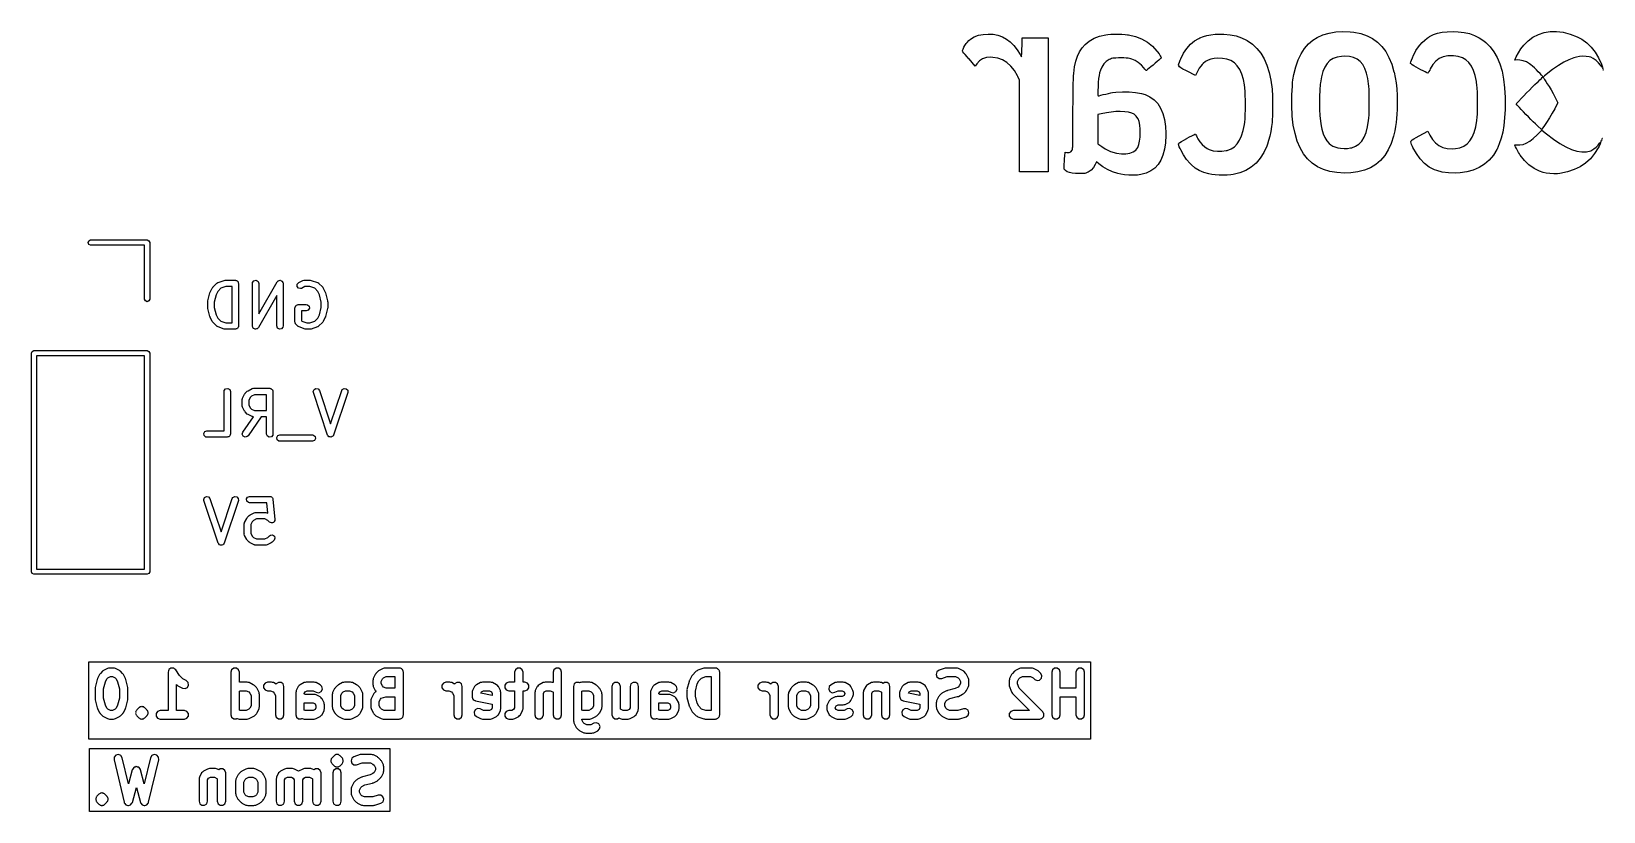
# Model space of a CAD drawing. Extents: x 125.6 to 162.5, y -103.5 to -85.1.
import ezdxf

# ---------------------------------------------------------------- set-up
doc = ezdxf.new("R2010")
doc.units = 0
doc.layers.add('BLACK', color=7, linetype='CONTINUOUS')

msp = doc.modelspace()

# ---------------------------------------------------------------- linework, layer by layer
at = {"layer": 'BLACK', "linetype": 'CONTINUOUS'}
for p, q in [((147.676, -85.3277), (147.761, -85.2757)), ((147.761, -85.2757), (147.861, -85.238)), ((147.861, -85.238), (147.971, -85.2152)), ((147.971, -85.2152), (148.086, -85.2074)), ((148.086, -85.2074), (148.203, -85.2145)), ((148.203, -85.2145), (148.317, -85.2365)), ((148.317, -85.2365), (148.425, -85.2734)), ((148.425, -85.2734), (148.521, -85.3254)), ((148.521, -85.3254), (148.606, -85.3908)), ((148.886, -85.4208), (148.886, -85.2948)), ((148.886, -85.2948), (149.191, -85.2948)), ((149.191, -85.2948), (149.496, -85.2948)), ((149.496, -85.2948), (149.496, -86.8713)), ((150.463, -85.3754), (150.577, -85.3081)), ((150.577, -85.3081), (150.706, -85.2575)), ((150.706, -85.2575), (150.852, -85.2233)), ((150.852, -85.2233), (150.902, -85.2172)), ((150.902, -85.2172), (150.974, -85.2126)), ((150.974, -85.2126), (151.057, -85.2103)), ((151.057, -85.2103), (151.144, -85.2103)), ((151.144, -85.2103), (151.229, -85.2125)), ((151.229, -85.2125), (151.305, -85.2171)), ((151.305, -85.2171), (151.365, -85.2239)), ((151.365, -85.2239), (151.389, -85.2277)), ((151.389, -85.2277), (151.549, -85.2663)), ((151.549, -85.2663), (151.695, -85.3238)), ((151.695, -85.3238), (151.829, -85.4)), ((152.937, -85.368), (153.036, -85.3091)), ((153.036, -85.3091), (153.065, -85.2956)), ((153.065, -85.2956), (153.145, -85.2641)), ((153.145, -85.2641), (153.227, -85.2409)), ((153.227, -85.2409), (153.317, -85.2242)), ((153.317, -85.2242), (153.423, -85.2122)), ((153.423, -85.2122), (153.473, -85.2087)), ((153.473, -85.2087), (153.624, -85.2088)), ((153.624, -85.2088), (153.772, -85.2237)), ((153.772, -85.2237), (153.913, -85.2527)), ((153.913, -85.2527), (154.043, -85.2948)), ((154.043, -85.2948), (154.158, -85.3493)), ((155.721, -85.3493), (155.821, -85.2875)), ((155.821, -85.2875), (155.955, -85.228)), ((155.955, -85.228), (156.102, -85.1843)), ((156.102, -85.1843), (156.259, -85.157)), ((156.259, -85.157), (156.425, -85.1468)), ((156.425, -85.1468), (156.595, -85.1543)), ((156.595, -85.1543), (156.682, -85.1647)), ((156.682, -85.1647), (156.844, -85.1975)), ((156.844, -85.1975), (156.99, -85.2468)), ((156.99, -85.2468), (157.121, -85.3129)), ((157.121, -85.3129), (157.237, -85.3965)), ((158.345, -85.3514), (158.401, -85.3032)), ((158.401, -85.3032), (158.45, -85.2701)), ((158.45, -85.2701), (158.459, -85.265)), ((158.459, -85.265), (158.553, -85.2213)), ((158.553, -85.2213), (158.65, -85.1891)), ((158.65, -85.1891), (158.757, -85.1674)), ((158.757, -85.1674), (158.876, -85.1552)), ((158.876, -85.1552), (159.014, -85.1516)), ((159.014, -85.1516), (159.13, -85.155)), ((159.13, -85.155), (159.272, -85.1699)), ((159.272, -85.1699), (159.399, -85.1977)), ((159.399, -85.1977), (159.516, -85.2395)), ((159.516, -85.2395), (159.627, -85.2966)), ((159.627, -85.2966), (159.736, -85.3702)), ((160.773, -85.3706), (160.89, -85.2826)), ((160.89, -85.2826), (161.016, -85.2161)), ((161.016, -85.2161), (161.151, -85.1712)), ((161.151, -85.1712), (161.293, -85.148)), ((161.293, -85.148), (161.443, -85.1464)), ((161.443, -85.1464), (161.599, -85.1666)), ((161.599, -85.1666), (161.762, -85.2086)), ((161.762, -85.2086), (161.93, -85.2725)), ((161.93, -85.2725), (162.038, -85.3291)), ((147.487, -85.594), (147.498, -85.5606)), ((147.487, -85.6138), (147.487, -85.594)), ((147.487, -85.614), (147.487, -85.6138)), ((147.497, -85.6264), (147.487, -85.614)), ((147.519, -85.6537), (147.497, -85.6264)), ((147.498, -85.5606), (147.517, -85.5189)), ((147.517, -85.5189), (147.542, -85.4743)), ((147.552, -85.6926), (147.519, -85.6537)), ((147.542, -85.4743), (147.571, -85.4322)), ((147.592, -85.7404), (147.552, -85.6926)), ((147.571, -85.4322), (147.593, -85.4058)), ((147.593, -85.4058), (147.635, -85.3637)), ((147.635, -85.3637), (147.676, -85.3277)), ((148.606, -85.3908), (148.693, -85.4778)), ((148.693, -85.4778), (148.773, -85.5777)), ((148.773, -85.5777), (148.84, -85.6851)), ((148.84, -85.6851), (148.871, -85.7414)), ((148.871, -85.7414), (148.879, -85.6441)), ((148.879, -85.6441), (148.88, -85.6201)), ((148.88, -85.6201), (148.883, -85.5569)), ((148.883, -85.5569), (148.885, -85.4867)), ((148.885, -85.4867), (148.886, -85.4208)), ((150.189, -85.7284), (150.238, -85.6248)), ((150.238, -85.6248), (150.298, -85.5338)), ((150.298, -85.5338), (150.37, -85.4531)), ((150.37, -85.4531), (150.463, -85.3754)), ((151.829, -85.4), (151.947, -85.4945)), ((151.947, -85.4945), (152.051, -85.607)), ((152.051, -85.607), (152.061, -85.619)), ((152.061, -85.619), (152.104, -85.675)), ((152.104, -85.675), (152.132, -85.7167)), ((152.615, -85.7896), (152.681, -85.6609)), ((152.681, -85.6609), (152.757, -85.5462)), ((152.757, -85.5462), (152.844, -85.4478)), ((152.844, -85.4478), (152.937, -85.368)), ((154.158, -85.3493), (154.178, -85.361)), ((154.178, -85.361), (154.297, -85.4449)), ((154.297, -85.4449), (154.402, -85.5441)), ((154.402, -85.5441), (154.494, -85.6593)), ((154.494, -85.6593), (154.572, -85.7914)), ((155.374, -85.8171), (155.444, -85.6718)), ((155.444, -85.6718), (155.525, -85.5448)), ((155.525, -85.5448), (155.617, -85.437)), ((155.617, -85.437), (155.721, -85.3493)), ((157.237, -85.3965), (157.34, -85.4981)), ((157.34, -85.4981), (157.429, -85.6184)), ((157.429, -85.6184), (157.506, -85.7577)), ((158.084, -85.708), (158.112, -85.6495)), ((158.112, -85.6495), (158.141, -85.5954)), ((158.141, -85.5949), (158.179, -85.5364)), ((158.141, -85.5954), (158.141, -85.5949)), ((158.179, -85.5364), (158.229, -85.473)), ((158.229, -85.473), (158.286, -85.4096)), ((158.286, -85.4096), (158.345, -85.3514)), ((159.736, -85.3702), (159.781, -85.406)), ((159.781, -85.406), (159.883, -85.507)), ((159.883, -85.507), (159.973, -85.6244)), ((159.973, -85.6244), (160.049, -85.7587)), ((160.495, -85.7454), (160.546, -85.6519)), ((160.546, -85.6519), (160.608, -85.557)), ((160.608, -85.557), (160.676, -85.4689)), ((160.676, -85.4689), (160.745, -85.3957)), ((160.745, -85.3957), (160.773, -85.3706)), ((162.038, -85.3291), (162.152, -85.4129)), ((162.152, -85.4129), (162.257, -85.5154)), ((162.257, -85.5154), (162.351, -85.6347)), ((162.351, -85.6347), (162.431, -85.7688)), ((147.638, -85.7938), (147.592, -85.7404)), ((147.639, -85.7945), (147.638, -85.7938)), ((147.782, -85.9627), (147.639, -85.7945)), ((147.823, -85.9063), (147.782, -85.9627)), ((147.885, -85.8391), (147.823, -85.9063)), ((147.959, -85.7914), (147.885, -85.8391)), ((148.046, -85.763), (147.959, -85.7914)), ((148.147, -85.7538), (148.046, -85.763)), ((148.195, -85.7559), (148.147, -85.7538)), ((148.315, -85.776), (148.195, -85.7559)), ((148.426, -85.8171), (148.315, -85.776)), ((148.528, -85.8793), (148.426, -85.8171)), ((148.621, -85.9628), (148.528, -85.8793)), ((148.704, -86.0678), (148.621, -85.9628)), ((150.099, -86.1366), (150.121, -85.982)), ((150.121, -85.982), (150.15, -85.8467)), ((150.15, -85.8467), (150.189, -85.7284)), ((150.726, -86.0591), (150.707, -86.1172)), ((150.75, -86.003), (150.726, -86.0591)), ((150.756, -85.99), (150.75, -86.003)), ((150.804, -85.9115), (150.756, -85.99)), ((150.862, -85.8519), (150.804, -85.9115)), ((150.934, -85.8076), (150.862, -85.8519)), ((150.96, -85.7964), (150.934, -85.8076)), ((150.988, -85.7861), (150.96, -85.7964)), ((151.016, -85.7789), (150.988, -85.7861)), ((151.049, -85.7742), (151.016, -85.7789)), ((151.092, -85.7715), (151.049, -85.7742)), ((151.149, -85.7702), (151.092, -85.7715)), ((151.207, -85.7699), (151.149, -85.7702)), ((151.28, -85.7702), (151.207, -85.7699)), ((151.335, -85.7716), (151.28, -85.7702)), ((151.376, -85.7748), (151.335, -85.7716)), ((151.41, -85.7802), (151.376, -85.7748)), ((151.442, -85.7884), (151.41, -85.7802)), ((151.465, -85.796), (151.442, -85.7884)), ((151.54, -85.8304), (151.465, -85.796)), ((151.616, -85.8803), (151.54, -85.8304)), ((151.688, -85.9401), (151.616, -85.8803)), ((151.746, -86.0037), (151.688, -85.9401)), ((151.772, -86.0358), (151.746, -86.0037)), ((151.791, -86.0589), (151.772, -86.0358)), ((151.802, -86.0684), (151.791, -86.0589)), ((151.812, -86.0613), (151.802, -86.0684)), ((151.836, -86.0417), (151.812, -86.0613)), ((151.871, -86.0125), (151.836, -86.0417)), ((151.914, -85.9765), (151.871, -86.0125)), ((151.962, -85.9365), (151.914, -85.9765)), ((152.01, -85.8954), (151.962, -85.9365)), ((152.057, -85.8559), (152.01, -85.8954)), ((152.097, -85.821), (152.057, -85.8559)), ((152.129, -85.7933), (152.097, -85.821)), ((152.143, -85.7809), (152.129, -85.7933)), ((152.132, -85.7167), (152.147, -85.7466)), ((152.15, -85.7672), (152.143, -85.7809)), ((152.147, -85.7466), (152.15, -85.7672)), ((152.564, -85.9354), (152.568, -85.9071)), ((152.569, -85.9588), (152.564, -85.9354)), ((152.568, -85.9071), (152.581, -85.8709)), ((152.587, -85.9804), (152.569, -85.9588)), ((152.581, -85.8709), (152.601, -85.8237)), ((152.618, -86.0032), (152.587, -85.9804)), ((152.601, -85.8237), (152.615, -85.7896)), ((152.666, -86.0302), (152.618, -86.0032)), ((152.731, -86.0645), (152.666, -86.0302)), ((152.761, -86.0803), (152.731, -86.0645)), ((153.05, -86.012), (153.016, -86.0756)), ((153.083, -85.9628), (153.05, -86.012)), ((153.12, -85.9202), (153.083, -85.9628)), ((153.14, -85.9009), (153.12, -85.9202)), ((153.198, -85.8532), (153.14, -85.9009)), ((153.257, -85.8192), (153.198, -85.8532)), ((153.322, -85.7967), (153.257, -85.8192)), ((153.399, -85.7835), (153.322, -85.7967)), ((153.469, -85.7783), (153.399, -85.7835)), ((153.591, -85.7799), (153.469, -85.7783)), ((153.699, -85.7973), (153.591, -85.7799)), ((153.792, -85.8313), (153.699, -85.7973)), ((153.873, -85.8825), (153.792, -85.8313)), ((153.942, -85.9519), (153.873, -85.8825)), ((154, -86.0403), (153.942, -85.9519)), ((154.047, -86.1483), (154, -86.0403)), ((154.572, -85.7914), (154.638, -85.9409)), ((154.638, -85.9409), (154.69, -86.1087)), ((155.272, -86.1587), (155.317, -85.9797)), ((155.317, -85.9797), (155.374, -85.8171)), ((155.999, -85.9837), (155.955, -86.0881)), ((156.053, -85.8986), (155.999, -85.9837)), ((156.119, -85.832), (156.053, -85.8986)), ((156.197, -85.7829), (156.119, -85.832)), ((156.288, -85.7506), (156.197, -85.7829)), ((156.394, -85.734), (156.288, -85.7506)), ((156.464, -85.7313), (156.394, -85.734)), ((156.576, -85.7384), (156.464, -85.7313)), ((156.673, -85.7602), (156.576, -85.7384)), ((156.757, -85.7978), (156.673, -85.7602)), ((156.829, -85.8521), (156.757, -85.7978)), ((156.89, -85.9239), (156.829, -85.8521)), ((156.939, -86.0144), (156.89, -85.9239)), ((156.979, -86.1244), (156.939, -86.0144)), ((157.506, -85.7577), (157.571, -85.9168)), ((157.571, -85.9168), (157.624, -86.0961)), ((158.014, -85.8944), (158.021, -85.8641)), ((158.014, -85.9027), (158.014, -85.8944)), ((158.024, -85.9122), (158.014, -85.9027)), ((158.021, -85.8641), (158.036, -85.8199)), ((158.052, -85.9304), (158.024, -85.9122)), ((158.036, -85.8199), (158.058, -85.7663)), ((158.093, -85.9551), (158.052, -85.9304)), ((158.058, -85.7663), (158.084, -85.708)), ((158.142, -85.9841), (158.093, -85.9551)), ((158.197, -86.0153), (158.142, -85.9841)), ((158.254, -86.0465), (158.197, -86.0153)), ((158.308, -86.0756), (158.254, -86.0465)), ((158.463, -86.0534), (158.443, -86.0924)), ((158.477, -86.0243), (158.463, -86.0534)), ((158.535, -85.9248), (158.477, -86.0243)), ((158.605, -85.8453), (158.535, -85.9248)), ((158.686, -85.7856), (158.605, -85.8453)), ((158.78, -85.7453), (158.686, -85.7856)), ((158.887, -85.7242), (158.78, -85.7453)), ((159.008, -85.722), (158.887, -85.7242)), ((159.025, -85.723), (159.008, -85.722)), ((159.134, -85.7386), (159.025, -85.723)), ((159.23, -85.7692), (159.134, -85.7386)), ((159.312, -85.8158), (159.23, -85.7692)), ((159.383, -85.8794), (159.312, -85.8158)), ((159.442, -85.961), (159.383, -85.8794)), ((159.492, -86.0617), (159.442, -85.961)), ((159.531, -86.1823), (159.492, -86.0617)), ((160.049, -85.7587), (160.112, -85.9104)), ((160.112, -85.9104), (160.162, -86.0798)), ((160.461, -85.8237), (160.48, -85.7803)), ((160.519, -85.8169), (160.461, -85.8237)), ((160.48, -85.7803), (160.495, -85.7454)), ((160.583, -85.8184), (160.519, -85.8169)), ((160.657, -85.8351), (160.583, -85.8184)), ((160.734, -85.8652), (160.657, -85.8351)), ((160.809, -85.9066), (160.734, -85.8652)), ((160.809, -85.9068), (160.809, -85.9066)), ((160.839, -85.9295), (160.809, -85.9068)), ((160.878, -85.9627), (160.839, -85.9295)), ((160.922, -86.0033), (160.878, -85.9627)), ((160.969, -86.0479), (160.922, -86.0033)), ((161.014, -86.0932), (160.969, -86.0479)), ((161.351, -86.0437), (161.203, -86.1572)), ((161.487, -85.949), (161.351, -86.0437)), ((161.614, -85.872), (161.487, -85.949)), ((161.734, -85.8119), (161.614, -85.872)), ((161.847, -85.7676), (161.734, -85.8119)), ((161.91, -85.7488), (161.847, -85.7676)), ((161.981, -85.7361), (161.91, -85.7488)), ((162.059, -85.7311), (161.981, -85.7361)), ((162.137, -85.7335), (162.059, -85.7311)), ((162.207, -85.7434), (162.137, -85.7335)), ((162.246, -85.7544), (162.207, -85.7434)), ((162.307, -85.7851), (162.246, -85.7544)), ((162.372, -85.8301), (162.307, -85.7851)), ((162.432, -85.8831), (162.372, -85.8301)), ((162.431, -85.7688), (162.496, -85.9155)), ((162.48, -85.9379), (162.432, -85.8831)), ((162.486, -85.9466), (162.48, -85.9379)), ((162.508, -85.9783), (162.486, -85.9466)), ((162.496, -85.9155), (162.498, -85.9194)), ((162.498, -85.9194), (162.514, -85.964)), ((162.52, -85.9924), (162.508, -85.9783)), ((162.514, -85.964), (162.522, -85.988)), ((162.522, -85.988), (162.52, -85.9924)), ((162.524, -86.0182), (162.53, -86.0124)), ((162.53, -86.0241), (162.524, -86.0182)), ((162.53, -86.0124), (162.536, -86.0182)), ((162.536, -86.0182), (162.53, -86.0241)), ((162.536, -86.0534), (162.542, -86.0475)), ((162.542, -86.0593), (162.536, -86.0534)), ((162.542, -86.0475), (162.548, -86.0534)), ((162.548, -86.0534), (162.542, -86.0593)), ((148.779, -86.1944), (148.704, -86.0678)), ((148.785, -86.2059), (148.779, -86.1944)), ((148.828, -86.2906), (148.785, -86.2059)), ((148.828, -87.3692), (148.828, -86.2906)), ((150.086, -86.4594), (150.088, -86.3652)), ((150.088, -86.3652), (150.09, -86.2877)), ((150.09, -86.2877), (150.092, -86.229)), ((150.092, -86.229), (150.094, -86.1915)), ((150.094, -86.1915), (150.099, -86.1366)), ((150.676, -86.3456), (150.671, -86.4543)), ((150.683, -86.2561), (150.676, -86.3456)), ((150.694, -86.1814), (150.683, -86.2561)), ((150.707, -86.1172), (150.694, -86.1814)), ((151.802, -86.0684), (151.802, -86.0684)), ((152.961, -86.1852), (152.761, -86.0803)), ((153.016, -86.0756), (152.961, -86.1852)), ((154.085, -86.277), (154.047, -86.1483)), ((154.11, -86.4025), (154.085, -86.277)), ((154.118, -86.4699), (154.11, -86.4025)), ((154.69, -86.1087), (154.731, -86.2956)), ((154.731, -86.2956), (154.76, -86.5021)), ((155.231, -86.5314), (155.236, -86.4333)), ((155.236, -86.4333), (155.243, -86.3488)), ((155.243, -86.3488), (155.25, -86.2828)), ((155.25, -86.2828), (155.272, -86.1587)), ((155.893, -86.389), (155.88, -86.5272)), ((155.896, -86.3581), (155.893, -86.389)), ((155.921, -86.2126), (155.896, -86.3581)), ((155.955, -86.0881), (155.921, -86.2126)), ((157.01, -86.2549), (156.979, -86.1244)), ((157.029, -86.3773), (157.01, -86.2549)), ((157.035, -86.4364), (157.029, -86.3773)), ((157.624, -86.0961), (157.627, -86.1071)), ((157.627, -86.1071), (157.653, -86.2295)), ((157.653, -86.2295), (157.673, -86.3587)), ((157.673, -86.3587), (157.687, -86.4986)), ((158.355, -86.1003), (158.308, -86.0756)), ((158.392, -86.1186), (158.355, -86.1003)), ((158.416, -86.1282), (158.392, -86.1186)), ((158.42, -86.1292), (158.416, -86.1282)), ((158.428, -86.1191), (158.42, -86.1292)), ((158.443, -86.0924), (158.428, -86.1191)), ((159.562, -86.324), (159.531, -86.1823)), ((159.566, -86.3471), (159.562, -86.324)), ((159.574, -86.4057), (159.566, -86.3471)), ((159.58, -86.483), (159.574, -86.4057)), ((160.162, -86.0798), (160.199, -86.2675)), ((160.199, -86.2675), (160.223, -86.4738)), ((160.874, -86.4574), (160.936, -86.3979)), ((160.936, -86.3979), (160.986, -86.3506)), ((160.986, -86.3506), (161.01, -86.3285)), ((161.01, -86.3285), (161.053, -86.2878)), ((161.055, -86.136), (161.014, -86.0932)), ((161.053, -86.2878), (161.087, -86.2534)), ((161.088, -86.173), (161.055, -86.136)), ((161.087, -86.2534), (161.109, -86.2284)), ((161.11, -86.2008), (161.088, -86.173)), ((161.109, -86.2284), (161.118, -86.216)), ((161.118, -86.216), (161.11, -86.2008)), ((161.138, -86.2127), (161.129, -86.2228)), ((161.129, -86.2228), (161.131, -86.2262)), ((161.131, -86.2262), (161.142, -86.246)), ((161.161, -86.1921), (161.138, -86.2127)), ((161.142, -86.246), (161.164, -86.28)), ((161.193, -86.1651), (161.161, -86.1921)), ((161.164, -86.28), (161.192, -86.3246)), ((161.192, -86.3246), (161.226, -86.3762)), ((161.203, -86.1572), (161.193, -86.1651)), ((161.226, -86.3762), (161.269, -86.4442)), ((150.083, -86.8192), (150.084, -86.6887)), ((150.084, -86.6887), (150.085, -86.568)), ((150.085, -86.568), (150.086, -86.4594)), ((150.669, -86.5292), (150.668, -86.585)), ((150.668, -86.585), (150.668, -86.6234)), ((150.668, -86.6234), (150.669, -86.6473)), ((150.671, -86.4543), (150.669, -86.5292)), ((150.669, -86.6473), (150.673, -86.6597)), ((150.673, -86.6597), (150.678, -86.6637)), ((150.678, -86.6637), (150.685, -86.6622)), ((150.685, -86.6622), (150.699, -86.6576)), ((150.699, -86.6576), (150.739, -86.6462)), ((150.739, -86.6462), (150.792, -86.6326)), ((150.792, -86.6326), (150.852, -86.6182)), ((150.852, -86.6182), (150.914, -86.6046)), ((150.914, -86.6046), (150.97, -86.5932)), ((150.97, -86.5932), (151.014, -86.5855)), ((151.014, -86.5855), (151.088, -86.5759)), ((151.088, -86.5759), (151.246, -86.5648)), ((151.246, -86.5648), (151.403, -86.5658)), ((151.403, -86.5658), (151.552, -86.5787)), ((151.552, -86.5787), (151.688, -86.6033)), ((151.688, -86.6033), (151.777, -86.6302)), ((151.777, -86.6302), (151.89, -86.6836)), ((151.89, -86.6836), (151.989, -86.7549)), ((151.989, -86.7549), (152.072, -86.8441)), ((154.125, -86.556), (154.118, -86.4699)), ((154.129, -86.6559), (154.125, -86.556)), ((154.132, -86.765), (154.129, -86.6559)), ((154.133, -86.8784), (154.132, -86.765)), ((154.76, -86.5021), (154.763, -86.5451)), ((154.763, -86.5451), (154.768, -86.6265)), ((154.768, -86.6265), (154.771, -86.7219)), ((154.771, -86.7219), (154.773, -86.8258)), ((155.224, -86.8589), (155.225, -86.7491)), ((155.225, -86.7491), (155.227, -86.6383)), ((155.227, -86.6383), (155.231, -86.5314)), ((155.873, -86.6751), (155.871, -86.8273)), ((155.88, -86.5272), (155.873, -86.6751)), ((157.039, -86.5141), (157.035, -86.4364)), ((157.042, -86.6058), (157.039, -86.5141)), ((157.044, -86.7067), (157.042, -86.6058)), ((157.044, -86.8121), (157.044, -86.7067)), ((157.687, -86.4986), (157.695, -86.6534)), ((157.695, -86.6534), (157.697, -86.8121)), ((159.584, -86.5747), (159.58, -86.483)), ((159.587, -86.676), (159.584, -86.5747)), ((159.589, -86.7824), (159.587, -86.676)), ((159.589, -86.8893), (159.589, -86.7824)), ((160.223, -86.4738), (160.235, -86.6992)), ((160.235, -86.6992), (160.235, -86.9442)), ((160.498, -86.8487), (160.676, -86.6599)), ((160.676, -86.6599), (160.678, -86.6579)), ((160.678, -86.6579), (160.741, -86.5925)), ((160.741, -86.5925), (160.808, -86.5239)), ((160.808, -86.5239), (160.874, -86.4574)), ((161.269, -86.4442), (161.317, -86.523)), ((161.317, -86.523), (161.362, -86.6021)), ((161.362, -86.6021), (161.399, -86.6719)), ((161.399, -86.6719), (161.475, -86.8214)), ((149.496, -86.8713), (149.496, -88.4479)), ((150.082, -86.9574), (150.083, -86.8192)), ((150.082, -87.1008), (150.082, -86.9574)), ((150.082, -87.1157), (150.082, -87.1008)), ((150.082, -87.2726), (150.082, -87.1157)), ((150.747, -87.0838), (150.668, -87.1018)), ((150.668, -87.1018), (150.668, -87.4463)), ((150.87, -87.0584), (150.747, -87.0838)), ((150.98, -87.0415), (150.87, -87.0584)), ((151.085, -87.0323), (150.98, -87.0415)), ((151.188, -87.0297), (151.085, -87.0323)), ((151.298, -87.0334), (151.188, -87.0297)), ((151.389, -87.0448), (151.298, -87.0334)), ((151.462, -87.0651), (151.389, -87.0448)), ((151.52, -87.0953), (151.462, -87.0651)), ((151.567, -87.1364), (151.52, -87.0953)), ((151.604, -87.1897), (151.567, -87.1364)), ((152.072, -86.8441), (152.14, -86.9512)), ((152.14, -86.9512), (152.193, -87.076)), ((152.193, -87.076), (152.231, -87.2187)), ((154.124, -87.1976), (154.129, -87.0995)), ((154.129, -87.0995), (154.132, -86.9915)), ((154.132, -86.9915), (154.133, -86.8784)), ((154.769, -87.1357), (154.765, -87.2206)), ((154.772, -87.038), (154.769, -87.1357)), ((154.773, -86.9329), (154.772, -87.038)), ((154.773, -86.8258), (154.773, -86.9329)), ((155.225, -86.9629), (155.224, -86.8589)), ((155.228, -87.0561), (155.225, -86.9629)), ((155.232, -87.1337), (155.228, -87.0561)), ((155.233, -87.1386), (155.232, -87.1337)), ((155.259, -87.3534), (155.233, -87.1386)), ((155.871, -86.8273), (155.874, -86.9784)), ((155.874, -86.9784), (155.882, -87.1228)), ((155.882, -87.1228), (155.895, -87.2551)), ((157.035, -87.1847), (157.039, -87.1083)), ((157.039, -87.1083), (157.042, -87.0176)), ((157.042, -87.0176), (157.044, -86.9173)), ((157.044, -86.9173), (157.044, -86.8121)), ((157.692, -87.0941), (157.685, -87.195)), ((157.696, -86.982), (157.692, -87.0941)), ((157.697, -86.853), (157.696, -86.982)), ((157.697, -86.8121), (157.697, -86.827)), ((157.697, -86.827), (157.697, -86.853)), ((159.574, -87.2307), (159.58, -87.1674)), ((159.58, -87.1674), (159.584, -87.0864)), ((159.584, -87.0864), (159.587, -86.9922)), ((159.587, -86.9922), (159.589, -86.8893)), ((160.234, -86.9815), (160.223, -87.1782)), ((160.235, -86.9442), (160.234, -86.9815)), ((160.521, -86.8811), (160.498, -86.8487)), ((160.539, -86.9032), (160.521, -86.8811)), ((160.571, -86.9388), (160.539, -86.9032)), ((160.614, -86.9849), (160.571, -86.9388)), ((160.666, -87.0387), (160.614, -86.9849)), ((160.722, -87.0972), (160.666, -87.0387)), ((160.782, -87.1575), (160.722, -87.0972)), ((160.841, -87.2168), (160.782, -87.1575)), ((161.343, -87.0684), (161.278, -87.1789)), ((161.402, -86.963), (161.343, -87.0684)), ((161.411, -86.9457), (161.402, -86.963)), ((161.475, -86.8214), (161.411, -86.9457)), ((148.828, -88.4479), (148.828, -87.3692)), ((150.081, -87.5228), (150.082, -87.4077)), ((150.081, -87.6195), (150.081, -87.5228)), ((150.082, -87.4077), (150.082, -87.2726)), ((150.668, -87.4463), (150.668, -87.7908)), ((151.611, -87.2035), (151.604, -87.1897)), ((151.635, -87.2679), (151.611, -87.2035)), ((151.651, -87.3488), (151.635, -87.2679)), ((151.661, -87.4406), (151.651, -87.3488)), ((151.659, -87.6352), (151.664, -87.5379)), ((151.664, -87.5379), (151.661, -87.4406)), ((152.231, -87.2187), (152.254, -87.379)), ((152.254, -87.379), (152.261, -87.5379)), ((152.261, -87.5379), (152.262, -87.557)), ((154.045, -87.6006), (154.082, -87.4766)), ((154.082, -87.4766), (154.11, -87.3316)), ((154.11, -87.3316), (154.117, -87.2811)), ((154.117, -87.2811), (154.124, -87.1976)), ((154.727, -87.4997), (154.704, -87.6113)), ((154.747, -87.3852), (154.727, -87.4997)), ((154.759, -87.2875), (154.747, -87.3852)), ((154.765, -87.2206), (154.759, -87.2875)), ((155.299, -87.549), (155.259, -87.3534)), ((155.895, -87.2551), (155.913, -87.3699)), ((155.913, -87.3699), (155.929, -87.4467)), ((155.929, -87.4467), (155.961, -87.5533)), ((156.923, -87.6322), (156.969, -87.5217)), ((156.969, -87.5217), (157.004, -87.3908)), ((157.004, -87.3908), (157.029, -87.239)), ((157.029, -87.239), (157.035, -87.1847)), ((157.642, -87.4846), (157.613, -87.6095)), ((157.661, -87.3847), (157.642, -87.4846)), ((157.675, -87.29), (157.661, -87.3847)), ((157.685, -87.195), (157.675, -87.29)), ((158.217, -87.6017), (158.416, -87.4916)), ((158.416, -87.4916), (158.466, -87.5883)), ((159.463, -87.6297), (159.509, -87.5196)), ((159.509, -87.5196), (159.545, -87.3891)), ((159.545, -87.3891), (159.573, -87.2372)), ((159.573, -87.2372), (159.574, -87.2307)), ((160.178, -87.5149), (160.143, -87.6594)), ((160.205, -87.3553), (160.178, -87.5149)), ((160.223, -87.1782), (160.205, -87.3553)), ((160.896, -87.2721), (160.841, -87.2168)), ((160.946, -87.3204), (160.896, -87.2721)), ((160.987, -87.3589), (160.946, -87.3204)), ((160.986, -87.5751), (161.096, -87.4643)), ((160.993, -87.364), (160.987, -87.3589)), ((161.093, -87.4548), (160.993, -87.364)), ((161.146, -87.38), (161.093, -87.4548)), ((161.096, -87.4643), (161.208, -87.555)), ((161.21, -87.2858), (161.146, -87.38)), ((161.278, -87.1789), (161.21, -87.2858)), ((150.068, -87.9249), (150.071, -87.9092)), ((150.071, -87.9092), (150.074, -87.8871)), ((150.074, -87.8871), (150.076, -87.8567)), ((150.076, -87.8567), (150.077, -87.8165)), ((150.077, -87.8165), (150.079, -87.7646)), ((150.079, -87.7646), (150.08, -87.6995)), ((150.08, -87.6995), (150.081, -87.6195)), ((150.668, -87.7908), (150.759, -87.8553)), ((150.759, -87.8553), (150.838, -87.9061)), ((150.838, -87.9061), (150.967, -87.9676)), ((151.557, -87.9362), (151.602, -87.8783)), ((151.602, -87.8783), (151.605, -87.8725)), ((151.605, -87.8725), (151.63, -87.808)), ((151.63, -87.808), (151.648, -87.7271)), ((151.648, -87.7271), (151.659, -87.6352)), ((152.253, -87.7624), (152.23, -87.9182)), ((152.262, -87.5876), (152.253, -87.7624)), ((152.262, -87.557), (152.262, -87.5876)), ((152.564, -87.7975), (152.572, -87.7758)), ((152.567, -87.8232), (152.564, -87.7975)), ((152.579, -87.8562), (152.567, -87.8232)), ((152.572, -87.7758), (152.594, -87.7548)), ((152.6, -87.8996), (152.579, -87.8562)), ((152.594, -87.7548), (152.63, -87.7312)), ((152.614, -87.9299), (152.6, -87.8996)), ((152.63, -87.7312), (152.683, -87.7018)), ((152.683, -87.7018), (152.754, -87.6634)), ((152.754, -87.6634), (152.762, -87.6589)), ((152.762, -87.6589), (152.823, -87.626)), ((152.823, -87.626), (152.876, -87.5978)), ((152.876, -87.5978), (152.919, -87.5761)), ((152.919, -87.5761), (152.947, -87.5624)), ((152.947, -87.5624), (152.957, -87.5585)), ((152.957, -87.5585), (152.958, -87.5592)), ((152.958, -87.5592), (152.966, -87.5743)), ((152.966, -87.5743), (152.981, -87.6039)), ((152.981, -87.6039), (153, -87.6425)), ((153, -87.6425), (153.018, -87.6746)), ((153.018, -87.6746), (153.064, -87.7428)), ((153.064, -87.7428), (153.119, -87.8073)), ((153.119, -87.8073), (153.177, -87.862)), ((153.177, -87.862), (153.233, -87.9008)), ((153.233, -87.9008), (153.28, -87.9224)), ((153.704, -87.9427), (153.796, -87.9078)), ((153.796, -87.9078), (153.874, -87.8572)), ((153.874, -87.8572), (153.942, -87.7898)), ((153.942, -87.7898), (153.998, -87.7047)), ((153.998, -87.7047), (154.045, -87.6006)), ((154.635, -87.8452), (154.566, -87.9944)), ((154.652, -87.7985), (154.635, -87.8452)), ((154.679, -87.7132), (154.652, -87.7985)), ((154.704, -87.6113), (154.679, -87.7132)), ((155.352, -87.7256), (155.299, -87.549)), ((155.419, -87.8833), (155.352, -87.7256)), ((155.5, -88.0222), (155.419, -87.8833)), ((155.961, -87.5533), (156, -87.642)), ((156, -87.642), (156.047, -87.716)), ((156.047, -87.716), (156.104, -87.7784)), ((156.104, -87.7784), (156.14, -87.8097)), ((156.14, -87.8097), (156.187, -87.8412)), ((156.187, -87.8412), (156.238, -87.8636)), ((156.238, -87.8636), (156.303, -87.8817)), ((156.303, -87.8817), (156.37, -87.8926)), ((156.37, -87.8926), (156.451, -87.8974)), ((156.451, -87.8974), (156.532, -87.8956)), ((156.532, -87.8956), (156.603, -87.8869)), ((156.603, -87.8869), (156.633, -87.8802)), ((156.633, -87.8802), (156.722, -87.8463)), ((156.722, -87.8463), (156.8, -87.794)), ((156.8, -87.794), (156.867, -87.7228)), ((156.867, -87.7228), (156.923, -87.6322)), ((157.558, -87.7802), (157.489, -87.9322)), ((157.613, -87.6095), (157.558, -87.7802)), ((158.022, -87.7441), (158.031, -87.7208)), ((158.025, -87.7712), (158.022, -87.7441)), ((158.037, -87.8053), (158.025, -87.7712)), ((158.031, -87.7208), (158.053, -87.698)), ((158.058, -87.8494), (158.037, -87.8053)), ((158.053, -87.698), (158.09, -87.6727)), ((158.07, -87.8743), (158.058, -87.8494)), ((158.15, -88.0195), (158.07, -87.8743)), ((158.09, -87.6727), (158.144, -87.6416)), ((158.144, -87.6416), (158.217, -87.6017)), ((158.466, -87.5883), (158.526, -87.6864)), ((158.526, -87.6864), (158.596, -87.768)), ((158.596, -87.768), (158.676, -87.8294)), ((158.676, -87.8294), (158.769, -87.8718)), ((158.769, -87.8718), (158.875, -87.8962)), ((158.875, -87.8962), (158.996, -87.9036)), ((158.996, -87.9036), (159.072, -87.8996)), ((159.072, -87.8996), (159.174, -87.8804)), ((159.174, -87.8804), (159.264, -87.8446)), ((159.264, -87.8446), (159.341, -87.7914)), ((159.341, -87.7914), (159.408, -87.72)), ((159.408, -87.72), (159.463, -87.6297)), ((160.045, -87.9116), (160.04, -87.9206)), ((160.099, -87.7909), (160.045, -87.9116)), ((160.143, -87.6594), (160.099, -87.7909)), ((160.461, -87.816), (160.471, -87.8143)), ((160.467, -87.8308), (160.461, -87.816)), ((160.481, -87.8608), (160.467, -87.8308)), ((160.471, -87.8143), (160.499, -87.8141)), ((160.501, -87.9007), (160.481, -87.8608)), ((160.499, -87.8141), (160.537, -87.8155)), ((160.525, -87.9452), (160.501, -87.9007)), ((160.537, -87.8155), (160.581, -87.8154)), ((160.581, -87.8154), (160.657, -87.803)), ((160.657, -87.803), (160.733, -87.7739)), ((160.733, -87.7739), (160.812, -87.7271)), ((160.812, -87.7271), (160.896, -87.6612)), ((160.896, -87.6612), (160.986, -87.5751)), ((161.208, -87.555), (161.209, -87.5552)), ((161.209, -87.5552), (161.37, -87.6781)), ((161.37, -87.6781), (161.521, -87.7798)), ((161.521, -87.7798), (161.664, -87.8604)), ((161.664, -87.8604), (161.797, -87.9201)), ((162.272, -87.9403), (162.322, -87.9088)), ((162.322, -87.9088), (162.373, -87.8668)), ((162.423, -87.8801), (162.337, -88.0193)), ((162.373, -87.8668), (162.42, -87.8203)), ((162.42, -87.8203), (162.455, -87.7751)), ((162.443, -87.8414), (162.423, -87.8801)), ((162.465, -87.7942), (162.443, -87.8414)), ((162.455, -87.7751), (162.467, -87.7555)), ((162.479, -87.7603), (162.465, -87.7942)), ((162.467, -87.7555), (162.481, -87.7392)), ((162.484, -87.7414), (162.479, -87.7603)), ((162.481, -87.7392), (162.484, -87.7414)), ((162.489, -87.7178), (162.495, -87.712)), ((162.495, -87.7237), (162.489, -87.7178)), ((162.495, -87.712), (162.501, -87.7178)), ((162.501, -87.7178), (162.495, -87.7237)), ((162.501, -87.6944), (162.507, -87.6885)), ((162.507, -87.7002), (162.501, -87.6944)), ((162.507, -87.6885), (162.513, -87.6944)), ((162.513, -87.6944), (162.507, -87.7002)), ((162.513, -87.6592), (162.518, -87.6533)), ((162.518, -87.6651), (162.513, -87.6592)), ((162.518, -87.6533), (162.524, -87.6592)), ((162.524, -87.6592), (162.518, -87.6651)), ((149.871, -88.3875), (149.877, -88.2799)), ((149.877, -88.2799), (149.878, -88.271)), ((149.878, -88.271), (149.882, -88.2055)), ((149.882, -88.2055), (149.886, -88.1363)), ((149.886, -88.1363), (149.89, -88.0769)), ((149.89, -88.0769), (149.896, -87.9814)), ((149.896, -87.9814), (149.938, -87.9928)), ((149.938, -87.9928), (149.943, -87.9942)), ((149.943, -87.9942), (149.993, -87.996)), ((149.993, -87.996), (150.034, -87.9769)), ((150.034, -87.9769), (150.063, -87.9381)), ((150.063, -87.9381), (150.064, -87.9358)), ((150.064, -87.9358), (150.068, -87.9249)), ((150.606, -88.2753), (150.565, -88.348)), ((150.635, -88.2131), (150.606, -88.2753)), ((150.689, -88.2614), (150.635, -88.2131)), ((150.782, -88.3317), (150.689, -88.2614)), ((150.967, -87.9676), (151.104, -88.0073)), ((151.104, -88.0073), (151.105, -88.0075)), ((151.105, -88.0075), (151.219, -88.0238)), ((151.219, -88.0238), (151.324, -88.0244)), ((151.324, -88.0244), (151.416, -88.0097)), ((151.416, -88.0097), (151.494, -87.9801)), ((151.494, -87.9801), (151.557, -87.9362)), ((152.08, -88.2762), (152.001, -88.3603)), ((152.144, -88.1747), (152.08, -88.2762)), ((152.194, -88.0555), (152.144, -88.1747)), ((152.23, -87.9182), (152.194, -88.0555)), ((152.677, -88.0498), (152.614, -87.9299)), ((152.748, -88.1539), (152.677, -88.0498)), ((152.833, -88.25), (152.748, -88.1539)), ((152.862, -88.2788), (152.833, -88.25)), ((152.955, -88.3579), (152.862, -88.2788)), ((153.28, -87.9224), (153.373, -87.9499)), ((153.373, -87.9499), (153.475, -87.9641)), ((153.475, -87.9641), (153.579, -87.9641)), ((153.579, -87.9641), (153.679, -87.9492)), ((153.679, -87.9492), (153.704, -87.9427)), ((154.382, -88.2406), (154.268, -88.3368)), ((154.481, -88.1263), (154.382, -88.2406)), ((154.566, -87.9944), (154.481, -88.1263)), ((155.595, -88.1424), (155.5, -88.0222)), ((155.704, -88.2439), (155.595, -88.1424)), ((155.827, -88.3269), (155.704, -88.2439)), ((157.196, -88.276), (157.071, -88.3531)), ((157.308, -88.1801), (157.196, -88.276)), ((157.405, -88.0655), (157.308, -88.1801)), ((157.489, -87.9322), (157.405, -88.0655)), ((158.241, -88.1449), (158.15, -88.0195)), ((158.342, -88.25), (158.241, -88.1449)), ((158.454, -88.3344), (158.342, -88.25)), ((159.75, -88.2679), (159.625, -88.3483)), ((159.862, -88.1694), (159.75, -88.2679)), ((159.959, -88.0533), (159.862, -88.1694)), ((160.04, -87.9206), (159.959, -88.0533)), ((160.549, -87.9891), (160.525, -87.9452)), ((160.571, -88.0273), (160.549, -87.9891)), ((160.588, -88.0544), (160.571, -88.0273)), ((160.589, -88.0556), (160.588, -88.0544)), ((160.687, -88.1795), (160.589, -88.0556)), ((160.795, -88.2841), (160.687, -88.1795)), ((161.797, -87.9201), (161.922, -87.9589)), ((161.922, -87.9589), (162.038, -87.9771)), ((162.126, -88.2426), (161.999, -88.3278)), ((162.038, -87.9771), (162.146, -87.9745)), ((162.238, -88.1399), (162.126, -88.2426)), ((162.146, -87.9745), (162.246, -87.9515)), ((162.337, -88.0193), (162.238, -88.1399)), ((162.246, -87.9515), (162.272, -87.9403)), ((149.162, -88.4479), (148.828, -88.4479)), ((149.496, -88.4479), (149.162, -88.4479)), ((149.906, -88.4166), (149.871, -88.3875)), ((149.948, -88.4457), (149.906, -88.4166)), ((149.998, -88.4666), (149.948, -88.4457)), ((150.06, -88.4801), (149.998, -88.4666)), ((150.138, -88.4872), (150.06, -88.4801)), ((150.217, -88.4889), (150.138, -88.4872)), ((150.28, -88.4886), (150.217, -88.4889)), ((150.326, -88.487), (150.28, -88.4886)), ((150.36, -88.4835), (150.326, -88.487)), ((150.387, -88.477), (150.36, -88.4835)), ((150.413, -88.4669), (150.387, -88.477)), ((150.436, -88.4562), (150.413, -88.4669)), ((150.508, -88.4099), (150.436, -88.4562)), ((150.565, -88.348), (150.508, -88.4099)), ((150.892, -88.3952), (150.782, -88.3317)), ((151.012, -88.449), (150.892, -88.3952)), ((151.138, -88.4901), (151.012, -88.449)), ((151.203, -88.5057), (151.138, -88.4901)), ((151.295, -88.5196), (151.203, -88.5057)), ((151.396, -88.5273), (151.295, -88.5196)), ((151.5, -88.5286), (151.396, -88.5273)), ((151.597, -88.5235), (151.5, -88.5286)), ((151.676, -88.5124), (151.597, -88.5235)), ((151.799, -88.478), (151.676, -88.5124)), ((151.908, -88.4274), (151.799, -88.478)), ((152.001, -88.3603), (151.908, -88.4274)), ((153.05, -88.4192), (152.955, -88.3579)), ((153.154, -88.4652), (153.05, -88.4192)), ((153.271, -88.4984), (153.154, -88.4652)), ((153.346, -88.5127), (153.271, -88.4984)), ((153.423, -88.5217), (153.346, -88.5127)), ((153.513, -88.5268), (153.423, -88.5217)), ((153.61, -88.5282), (153.513, -88.5268)), ((153.704, -88.5257), (153.61, -88.5282)), ((153.79, -88.5194), (153.704, -88.5257)), ((153.846, -88.5116), (153.79, -88.5194)), ((154, -88.4727), (153.846, -88.5116)), ((154.14, -88.4143), (154, -88.4727)), ((154.268, -88.3368), (154.14, -88.4143)), ((155.964, -88.3915), (155.827, -88.3269)), ((156.116, -88.4379), (155.964, -88.3915)), ((156.282, -88.466), (156.116, -88.4379)), ((156.463, -88.4759), (156.282, -88.466)), ((156.611, -88.4714), (156.463, -88.4759)), ((156.778, -88.4509), (156.611, -88.4714)), ((156.931, -88.4114), (156.778, -88.4509)), ((157.071, -88.3531), (156.931, -88.4114)), ((158.575, -88.3978), (158.454, -88.3344)), ((158.633, -88.4195), (158.575, -88.3978)), ((158.759, -88.4518), (158.633, -88.4195)), ((158.902, -88.4708), (158.759, -88.4518)), ((159.06, -88.4765), (158.902, -88.4708)), ((159.178, -88.4722), (159.06, -88.4765)), ((159.337, -88.4511), (159.178, -88.4722)), ((159.486, -88.4096), (159.337, -88.4511)), ((159.625, -88.3483), (159.486, -88.4096)), ((160.915, -88.3685), (160.795, -88.2841)), ((161.043, -88.432), (160.915, -88.3685)), ((161.132, -88.462), (161.043, -88.432)), ((161.203, -88.4771), (161.132, -88.462)), ((161.289, -88.4873), (161.203, -88.4771)), ((161.378, -88.4921), (161.289, -88.4873)), ((161.462, -88.4909), (161.378, -88.4921)), ((161.522, -88.485), (161.462, -88.4909)), ((161.698, -88.4484), (161.522, -88.485)), ((161.856, -88.3962), (161.698, -88.4484)), ((161.999, -88.3278), (161.856, -88.3962)), ((126.94, -90.11), (126.958, -90.0676)), ((126.958, -90.1524), (126.94, -90.11)), ((126.958, -90.0676), (127, -90.05)), ((127, -90.05), (128.33, -90.05)), ((128.33, -90.05), (128.372, -90.0676)), ((128.372, -90.0676), (128.39, -90.11)), ((128.39, -90.11), (128.39, -91.44)), ((127, -90.17), (126.958, -90.1524)), ((128.27, -90.17), (127, -90.17)), ((128.27, -91.44), (128.27, -90.17)), ((129.81, -91.2764), (129.857, -91.1811)), ((129.857, -91.1811), (129.871, -91.1631)), ((129.871, -91.1616), (129.967, -91.0664)), ((129.871, -91.1631), (129.871, -91.1616)), ((129.967, -91.0664), (129.988, -91.0515)), ((130.06, -91.185), (129.986, -91.2591)), ((129.988, -91.0515), (129.992, -91.0511)), ((129.992, -91.0511), (129.996, -91.0483)), ((129.996, -91.0483), (130.139, -91.0007)), ((130.175, -91.1468), (130.06, -91.185)), ((130.139, -91.0007), (130.161, -90.9974)), ((130.161, -90.9974), (130.162, -90.9968)), ((130.162, -90.9968), (130.401, -90.9968)), ((130.326, -91.1468), (130.175, -91.1468)), ((130.326, -91.9968), (130.326, -91.1468)), ((130.401, -90.9968), (130.41, -90.9985)), ((130.41, -90.9985), (130.414, -90.998)), ((130.414, -90.998), (130.416, -90.9996)), ((130.416, -90.9996), (130.426, -91.0013)), ((130.426, -91.0013), (130.441, -91.0139)), ((130.441, -91.0139), (130.458, -91.0236)), ((130.458, -91.0236), (130.46, -91.03)), ((130.46, -91.03), (130.466, -91.0343)), ((130.466, -91.0343), (130.469, -91.0535)), ((130.469, -91.0535), (130.476, -91.0718)), ((130.476, -91.0718), (130.476, -92.0718)), ((130.802, -91.0718), (130.806, -91.0462)), ((130.802, -92.0718), (130.802, -91.0718)), ((130.806, -91.0462), (130.839, -91.0069)), ((130.839, -91.0069), (130.89, -90.998)), ((130.89, -90.998), (130.934, -91.0236)), ((130.934, -91.0236), (130.952, -91.0718)), ((130.952, -91.7894), (131.383, -91.0346)), ((130.952, -91.0718), (130.952, -91.7894)), ((131.383, -91.0346), (131.4, -91.0146)), ((131.4, -91.0146), (131.406, -91.0122)), ((131.406, -91.0122), (131.411, -91.0069)), ((131.411, -91.0069), (131.43, -91.0035)), ((131.43, -91.0035), (131.448, -90.9968)), ((131.448, -90.9968), (131.454, -90.9992)), ((131.454, -90.9992), (131.461, -90.998)), ((131.461, -90.998), (131.478, -91.0076)), ((131.478, -91.0076), (131.496, -91.0142)), ((131.496, -91.0142), (131.5, -91.0201)), ((131.5, -91.0201), (131.506, -91.0236)), ((131.506, -91.0236), (131.512, -91.0418)), ((131.512, -91.0418), (131.522, -91.0585)), ((131.522, -91.0585), (131.521, -91.0653)), ((131.521, -91.0653), (131.523, -91.0718)), ((131.523, -91.0718), (131.523, -92.0718)), ((131.853, -91.1408), (131.856, -91.0896)), ((131.883, -91.182), (131.853, -91.1408)), ((131.856, -91.0896), (131.891, -91.0524)), ((131.933, -91.1939), (131.883, -91.182)), ((131.891, -91.0524), (131.986, -91.0047)), ((131.958, -91.1865), (131.933, -91.1939)), ((132.037, -91.1468), (131.958, -91.1865)), ((131.986, -91.0047), (132.011, -90.9973)), ((132.011, -90.9973), (132.015, -90.9984)), ((132.015, -90.9984), (132.02, -90.9968)), ((132.02, -90.9968), (132.162, -90.9968)), ((132.15, -91.1468), (132.037, -91.1468)), ((132.265, -91.185), (132.15, -91.1468)), ((132.162, -90.9968), (132.185, -91.0007)), ((132.185, -91.0007), (132.186, -91.0007)), ((132.186, -91.0007), (132.329, -91.0483)), ((132.339, -91.2591), (132.265, -91.185)), ((132.329, -91.0483), (132.352, -91.0607)), ((132.352, -91.0607), (132.354, -91.0645)), ((132.354, -91.0645), (132.358, -91.0664)), ((132.358, -91.0664), (132.454, -91.1616)), ((132.454, -91.1616), (132.466, -91.18)), ((132.466, -91.18), (132.468, -91.1811)), ((132.468, -91.1811), (132.515, -91.2764)), ((128.288, -91.4824), (128.27, -91.44)), ((128.33, -91.5), (128.288, -91.4824)), ((128.372, -91.4824), (128.33, -91.5)), ((128.39, -91.44), (128.372, -91.4824)), ((129.754, -91.5004), (129.757, -91.4856)), ((129.754, -91.6432), (129.754, -91.5004)), ((129.756, -91.4822), (129.804, -91.2917)), ((129.757, -91.4856), (129.756, -91.4822)), ((129.804, -91.2917), (129.809, -91.2799)), ((129.809, -91.2799), (129.81, -91.2764)), ((129.948, -91.3361), (129.904, -91.5096)), ((129.904, -91.5096), (129.904, -91.634)), ((129.986, -91.2591), (129.948, -91.3361)), ((131.373, -91.3542), (130.942, -92.109)), ((131.373, -92.0718), (131.373, -91.3542)), ((131.806, -91.6176), (131.819, -91.6027)), ((131.819, -91.6027), (131.829, -91.5858)), ((131.829, -91.5858), (131.835, -91.5835)), ((131.835, -91.5835), (131.839, -91.5783)), ((131.839, -91.5783), (131.858, -91.5749)), ((131.858, -91.5749), (131.877, -91.5682)), ((131.877, -91.5682), (132.067, -91.5682)), ((132.067, -91.5682), (132.093, -91.5728)), ((132.093, -91.5728), (132.132, -91.6057)), ((132.132, -91.6057), (132.141, -91.6563)), ((132.377, -91.3361), (132.339, -91.2591)), ((132.421, -91.5096), (132.377, -91.3361)), ((132.421, -91.634), (132.421, -91.5096)), ((132.515, -91.2764), (132.519, -91.2888)), ((132.519, -91.2888), (132.521, -91.2917)), ((132.521, -91.2917), (132.569, -91.4822)), ((132.569, -91.4822), (132.57, -91.4971)), ((132.57, -91.4971), (132.571, -91.5004)), ((132.571, -91.5004), (132.571, -91.6432)), ((129.755, -91.6465), (129.754, -91.6432)), ((129.756, -91.6614), (129.755, -91.6465)), ((129.804, -91.8519), (129.756, -91.6614)), ((129.806, -91.8549), (129.804, -91.8519)), ((129.81, -91.8673), (129.806, -91.8549)), ((129.857, -91.9625), (129.81, -91.8673)), ((129.859, -91.9636), (129.857, -91.9625)), ((129.871, -91.982), (129.859, -91.9636)), ((129.904, -91.634), (129.948, -91.8075)), ((129.948, -91.8075), (129.986, -91.8845)), ((129.986, -91.8845), (130.06, -91.9586)), ((130.06, -91.9586), (130.175, -91.9968)), ((131.802, -91.6432), (131.803, -91.6335)), ((131.802, -91.9766), (131.802, -91.6432)), ((131.803, -91.6302), (131.805, -91.6273)), ((131.803, -91.6335), (131.803, -91.6302)), ((131.805, -91.6273), (131.806, -91.6176)), ((132.067, -91.7182), (131.952, -91.7182)), ((131.952, -91.7182), (131.952, -91.9455)), ((131.952, -91.9455), (131.965, -91.9586)), ((131.965, -91.9586), (132.079, -91.9968)), ((132.115, -91.7007), (132.067, -91.7182)), ((132.141, -91.6563), (132.115, -91.7007)), ((132.15, -91.9968), (132.265, -91.9586)), ((132.265, -91.9586), (132.339, -91.8845)), ((132.339, -91.8845), (132.377, -91.8075)), ((132.377, -91.8075), (132.421, -91.634)), ((132.468, -91.9625), (132.454, -91.9805)), ((132.515, -91.8673), (132.468, -91.9625)), ((132.516, -91.8637), (132.515, -91.8673)), ((132.521, -91.8519), (132.516, -91.8637)), ((132.569, -91.6614), (132.521, -91.8519)), ((132.571, -91.6432), (132.568, -91.658)), ((132.568, -91.658), (132.569, -91.6614)), ((129.967, -92.0772), (129.871, -91.982)), ((129.971, -92.0791), (129.967, -92.0772)), ((129.973, -92.0829), (129.971, -92.0791)), ((129.996, -92.0954), (129.973, -92.0829)), ((130.139, -92.143), (129.996, -92.0954)), ((130.14, -92.1429), (130.139, -92.143)), ((130.162, -92.1468), (130.14, -92.1429)), ((130.401, -92.1468), (130.162, -92.1468)), ((130.175, -91.9968), (130.326, -91.9968)), ((130.419, -92.1402), (130.401, -92.1468)), ((130.438, -92.1368), (130.419, -92.1402)), ((130.442, -92.1316), (130.438, -92.1368)), ((130.449, -92.1293), (130.442, -92.1316)), ((130.459, -92.1124), (130.449, -92.1293)), ((130.471, -92.0975), (130.459, -92.1124)), ((130.473, -92.0877), (130.471, -92.0975)), ((130.474, -92.0848), (130.473, -92.0877)), ((130.476, -92.0718), (130.474, -92.0816)), ((130.474, -92.0816), (130.474, -92.0848)), ((130.804, -92.0783), (130.802, -92.0718)), ((130.803, -92.0852), (130.804, -92.0783)), ((130.813, -92.1019), (130.803, -92.0852)), ((130.819, -92.12), (130.813, -92.1019)), ((130.825, -92.1235), (130.819, -92.12)), ((130.829, -92.1295), (130.825, -92.1235)), ((130.847, -92.136), (130.829, -92.1295)), ((130.864, -92.1457), (130.847, -92.136)), ((130.871, -92.1445), (130.864, -92.1457)), ((130.877, -92.1468), (130.871, -92.1445)), ((130.895, -92.1401), (130.877, -92.1468)), ((130.914, -92.1368), (130.895, -92.1401)), ((130.919, -92.1315), (130.914, -92.1368)), ((130.925, -92.1291), (130.919, -92.1315)), ((130.942, -92.109), (130.925, -92.1291)), ((131.391, -92.12), (131.373, -92.0718)), ((131.435, -92.1457), (131.391, -92.12)), ((131.486, -92.1368), (131.435, -92.1457)), ((131.519, -92.0975), (131.486, -92.1368)), ((131.523, -92.0718), (131.519, -92.0975)), ((131.807, -91.992), (131.802, -91.9766)), ((131.809, -92.0083), (131.807, -91.992)), ((131.818, -92.0217), (131.809, -92.0083)), ((131.819, -92.0248), (131.818, -92.0217)), ((131.821, -92.0258), (131.819, -92.0248)), ((131.824, -92.0296), (131.821, -92.0258)), ((131.871, -92.0772), (131.824, -92.0296)), ((131.875, -92.0791), (131.871, -92.0772)), ((131.878, -92.0829), (131.875, -92.0791)), ((131.901, -92.0954), (131.878, -92.0829)), ((132.044, -92.143), (131.901, -92.0954)), ((132.045, -92.1429), (132.044, -92.143)), ((132.067, -92.1468), (132.045, -92.1429)), ((132.162, -92.1468), (132.067, -92.1468)), ((132.079, -91.9968), (132.15, -91.9968)), ((132.164, -92.1463), (132.162, -92.1468)), ((132.186, -92.143), (132.164, -92.1463)), ((132.329, -92.0954), (132.186, -92.143)), ((132.333, -92.0926), (132.329, -92.0954)), ((132.337, -92.0922), (132.333, -92.0926)), ((132.358, -92.0772), (132.337, -92.0922)), ((132.454, -91.982), (132.358, -92.0772)), ((132.454, -91.9805), (132.454, -91.982)), ((125.61, -92.71), (125.628, -92.6676)), ((125.61, -97.85), (125.61, -92.71)), ((125.628, -92.6676), (125.67, -92.65)), ((125.67, -92.65), (128.33, -92.65)), ((128.33, -92.65), (128.372, -92.6676)), ((128.372, -92.6676), (128.39, -92.71)), ((128.39, -92.71), (128.39, -97.85)), ((125.73, -92.77), (125.73, -97.79)), ((128.27, -92.77), (125.73, -92.77)), ((128.27, -97.79), (128.27, -92.77)), ((130.135, -93.6118), (130.14, -93.5862)), ((130.135, -94.5368), (130.135, -93.6118)), ((130.14, -93.5862), (130.173, -93.5469)), ((130.173, -93.5469), (130.223, -93.538)), ((130.223, -93.538), (130.268, -93.5636)), ((130.268, -93.5636), (130.285, -93.6118)), ((130.285, -93.6118), (130.285, -94.6118)), ((130.564, -93.8023), (130.568, -93.7766)), ((130.564, -93.9452), (130.564, -93.8023)), ((130.568, -93.7766), (130.571, -93.7732)), ((130.571, -93.7732), (130.572, -93.7688)), ((130.572, -93.7688), (130.619, -93.6735)), ((130.619, -93.6735), (130.633, -93.6555)), ((130.633, -93.654), (130.681, -93.6064)), ((130.633, -93.6555), (130.633, -93.654)), ((130.681, -93.6064), (130.699, -93.5935)), ((130.699, -93.5935), (130.7, -93.5924)), ((130.7, -93.5924), (130.796, -93.5447)), ((130.748, -93.7515), (130.714, -93.82)), ((130.714, -93.82), (130.714, -93.9274)), ((130.778, -93.7211), (130.748, -93.7515)), ((130.847, -93.6868), (130.778, -93.7211)), ((130.796, -93.5447), (130.821, -93.5373)), ((130.821, -93.5373), (130.825, -93.5384)), ((130.825, -93.5384), (130.829, -93.5368)), ((130.829, -93.5368), (131.21, -93.5368)), ((131.135, -93.6868), (130.847, -93.6868)), ((131.135, -94.0606), (131.135, -93.6868)), ((131.21, -93.5368), (131.22, -93.5385)), ((131.22, -93.5385), (131.223, -93.538)), ((131.223, -93.538), (131.226, -93.5396)), ((131.226, -93.5396), (131.236, -93.5413)), ((131.236, -93.5413), (131.251, -93.5539)), ((131.251, -93.5539), (131.268, -93.5636)), ((131.268, -93.5636), (131.27, -93.57)), ((131.27, -93.57), (131.275, -93.5743)), ((131.275, -93.5743), (131.278, -93.5935)), ((131.278, -93.5935), (131.285, -93.6118)), ((131.285, -93.6118), (131.285, -94.6118)), ((132.23, -93.6098), (132.249, -93.5621)), ((132.234, -93.6355), (132.23, -93.6098)), ((132.568, -94.6355), (132.234, -93.6355)), ((132.249, -93.5621), (132.294, -93.5376)), ((132.294, -93.5376), (132.345, -93.5479)), ((132.345, -93.5479), (132.377, -93.5881)), ((132.377, -93.5881), (132.639, -94.3746)), ((132.639, -94.3746), (132.901, -93.5881)), ((133.043, -93.6355), (132.71, -94.6355)), ((132.901, -93.5881), (132.913, -93.5652)), ((132.913, -93.5652), (132.957, -93.5383)), ((132.957, -93.5383), (133.008, -93.5459)), ((133.008, -93.5459), (133.042, -93.5843)), ((133.042, -93.5843), (133.043, -93.6355)), ((130.565, -93.9494), (130.564, -93.9452)), ((130.564, -93.9537), (130.565, -93.9494)), ((130.572, -93.9787), (130.564, -93.9537)), ((130.619, -94.0739), (130.572, -93.9787)), ((130.62, -94.0751), (130.619, -94.0739)), ((130.633, -94.0934), (130.62, -94.0751)), ((130.681, -94.141), (130.633, -94.0934)), ((130.682, -94.1417), (130.681, -94.141)), ((130.7, -94.1551), (130.682, -94.1417)), ((130.796, -94.2027), (130.7, -94.1551)), ((130.714, -93.9274), (130.748, -93.996)), ((130.748, -93.996), (130.778, -94.0264)), ((130.778, -94.0264), (130.847, -94.0606)), ((130.847, -94.0606), (131.135, -94.0606)), ((129.66, -94.5988), (129.686, -94.5544)), ((129.686, -94.5544), (129.734, -94.5368)), ((129.734, -94.5368), (130.135, -94.5368)), ((130.577, -94.5688), (130.828, -94.2104)), ((131.011, -94.2106), (130.7, -94.6548)), ((130.8, -94.2032), (130.796, -94.2027)), ((130.804, -94.2061), (130.8, -94.2032)), ((130.828, -94.2104), (130.804, -94.2061)), ((131.135, -94.2106), (131.011, -94.2106)), ((131.135, -94.6118), (131.135, -94.2106)), ((129.669, -94.6493), (129.66, -94.5988)), ((129.708, -94.6823), (129.669, -94.6493)), ((129.734, -94.6868), (129.708, -94.6823)), ((130.21, -94.6868), (129.734, -94.6868)), ((130.228, -94.6802), (130.21, -94.6868)), ((130.248, -94.6768), (130.228, -94.6802)), ((130.252, -94.6716), (130.248, -94.6768)), ((130.258, -94.6693), (130.252, -94.6716)), ((130.268, -94.6524), (130.258, -94.6693)), ((130.281, -94.6375), (130.268, -94.6524)), ((130.282, -94.6277), (130.281, -94.6375)), ((130.284, -94.6248), (130.282, -94.6277)), ((130.285, -94.6118), (130.283, -94.6216)), ((130.283, -94.6216), (130.284, -94.6248)), ((130.564, -94.6184), (130.577, -94.5688)), ((130.586, -94.6649), (130.564, -94.6184)), ((130.632, -94.6865), (130.586, -94.6649)), ((130.682, -94.6732), (130.632, -94.6865)), ((130.7, -94.6548), (130.682, -94.6732)), ((131.153, -94.66), (131.135, -94.6118)), ((131.197, -94.6857), (131.153, -94.66)), ((131.248, -94.6768), (131.197, -94.6857)), ((131.281, -94.6375), (131.248, -94.6768)), ((131.285, -94.6118), (131.281, -94.6375)), ((131.374, -94.694), (131.4, -94.6496)), ((131.383, -94.7446), (131.374, -94.694)), ((131.423, -94.7775), (131.383, -94.7446)), ((131.4, -94.6496), (131.448, -94.6321)), ((131.448, -94.7821), (131.423, -94.7775)), ((131.448, -94.6321), (132.21, -94.6321)), ((132.21, -94.7821), (131.448, -94.7821)), ((132.21, -94.6321), (132.236, -94.6366)), ((132.258, -94.7645), (132.21, -94.7821)), ((132.236, -94.6366), (132.275, -94.6696)), ((132.284, -94.7201), (132.258, -94.7645)), ((132.275, -94.6696), (132.284, -94.7201)), ((132.569, -94.6372), (132.568, -94.6355)), ((132.569, -94.6394), (132.569, -94.6372)), ((132.585, -94.6571), (132.569, -94.6394)), ((132.599, -94.6757), (132.585, -94.6571)), ((132.602, -94.6762), (132.599, -94.6757)), ((132.603, -94.6778), (132.602, -94.6762)), ((132.626, -94.6813), (132.603, -94.6778)), ((132.65, -94.686), (132.626, -94.6813)), ((132.652, -94.685), (132.65, -94.686)), ((132.654, -94.6853), (132.652, -94.685)), ((132.674, -94.6729), (132.654, -94.6853)), ((132.695, -94.6616), (132.674, -94.6729)), ((132.696, -94.6596), (132.695, -94.6616)), ((132.697, -94.6584), (132.696, -94.6596)), ((132.71, -94.6355), (132.697, -94.6584)), ((129.659, -96.1498), (129.678, -96.1021)), ((129.663, -96.1755), (129.659, -96.1498)), ((129.996, -97.1755), (129.663, -96.1755)), ((129.678, -96.1021), (129.723, -96.0776)), ((129.723, -96.0776), (129.773, -96.0879)), ((129.773, -96.0879), (129.805, -96.1281)), ((129.805, -96.1281), (130.067, -96.9146)), ((130.067, -96.9146), (130.329, -96.1281)), ((130.472, -96.1755), (130.138, -97.1755)), ((130.329, -96.1281), (130.342, -96.1052)), ((130.342, -96.1052), (130.386, -96.0783)), ((130.386, -96.0783), (130.436, -96.0859)), ((130.436, -96.0859), (130.47, -96.1243)), ((130.47, -96.1243), (130.472, -96.1755)), ((130.66, -96.1388), (130.686, -96.0944)), ((130.669, -96.1893), (130.66, -96.1388)), ((130.708, -96.2223), (130.669, -96.1893)), ((130.686, -96.0944), (130.734, -96.0768)), ((130.734, -96.2268), (130.708, -96.2223)), ((130.734, -96.0768), (131.21, -96.0768)), ((131.142, -96.2268), (130.734, -96.2268)), ((131.167, -96.475), (131.142, -96.2268)), ((131.21, -96.0768), (131.214, -96.0775)), ((131.214, -96.0775), (131.216, -96.077)), ((131.216, -96.077), (131.219, -96.0783)), ((131.219, -96.0783), (131.236, -96.0813)), ((131.236, -96.0813), (131.248, -96.0916)), ((131.248, -96.0916), (131.262, -96.0981)), ((131.262, -96.0981), (131.267, -96.1076)), ((131.267, -96.1076), (131.275, -96.1143)), ((131.275, -96.1143), (131.278, -96.13)), ((131.278, -96.13), (131.285, -96.1444)), ((131.285, -96.1444), (131.332, -96.6205)), ((130.611, -96.7232), (130.616, -96.6976)), ((130.611, -96.9613), (130.611, -96.7232)), ((130.616, -96.6976), (130.619, -96.6942)), ((130.619, -96.6897), (130.667, -96.5945)), ((130.619, -96.6942), (130.619, -96.6897)), ((130.667, -96.5945), (130.68, -96.5765)), ((130.68, -96.5765), (130.681, -96.575)), ((130.681, -96.575), (130.729, -96.5274)), ((130.729, -96.5274), (130.747, -96.5145)), ((130.747, -96.5145), (130.748, -96.5133)), ((130.748, -96.5133), (130.843, -96.4657)), ((130.796, -96.6724), (130.761, -96.741)), ((130.761, -96.741), (130.761, -96.9436)), ((130.826, -96.642), (130.796, -96.6724)), ((130.894, -96.6078), (130.826, -96.642)), ((130.843, -96.4657), (130.868, -96.4583)), ((130.868, -96.4583), (130.873, -96.4593)), ((130.873, -96.4593), (130.877, -96.4578)), ((130.877, -96.4578), (131.115, -96.4578)), ((131.097, -96.6078), (130.894, -96.6078)), ((131.166, -96.642), (131.097, -96.6078)), ((131.115, -96.4578), (131.141, -96.4623)), ((131.141, -96.4623), (131.144, -96.4652)), ((131.144, -96.4652), (131.148, -96.4657)), ((131.148, -96.4657), (131.167, -96.475)), ((131.205, -96.681), (131.166, -96.642)), ((131.205, -96.6812), (131.205, -96.681)), ((131.205, -96.6817), (131.205, -96.6812)), ((131.228, -96.6921), (131.205, -96.6817)), ((131.251, -96.7027), (131.228, -96.6921)), ((131.252, -96.7026), (131.251, -96.7027)), ((131.276, -96.696), (131.252, -96.7028)), ((131.252, -96.7028), (131.252, -96.7026)), ((131.301, -96.6894), (131.276, -96.696)), ((131.302, -96.6889), (131.301, -96.689)), ((131.301, -96.689), (131.301, -96.6894)), ((131.316, -96.668), (131.302, -96.6889)), ((131.33, -96.6474), (131.316, -96.668)), ((131.332, -96.6205), (131.33, -96.6465)), ((131.33, -96.6465), (131.33, -96.6469)), ((131.33, -96.6469), (131.33, -96.6474)), ((130.613, -96.9656), (130.611, -96.9613)), ((130.612, -96.9699), (130.613, -96.9656)), ((130.619, -96.9949), (130.612, -96.9699)), ((130.667, -97.0901), (130.619, -96.9949)), ((130.668, -97.0912), (130.667, -97.0901)), ((130.681, -97.1096), (130.668, -97.0912)), ((130.729, -97.1572), (130.681, -97.1096)), ((130.761, -96.9436), (130.796, -97.0122)), ((130.796, -97.0122), (130.826, -97.0426)), ((130.826, -97.0426), (130.894, -97.0768)), ((130.894, -97.0768), (131.097, -97.0768)), ((131.097, -97.0768), (131.166, -97.0426)), ((131.166, -97.0426), (131.205, -97.0035)), ((131.205, -97.0035), (131.226, -96.9886)), ((131.226, -96.9886), (131.277, -96.9841)), ((131.311, -97.1096), (131.263, -97.1572)), ((131.277, -96.9841), (131.319, -97.0136)), ((131.332, -97.0631), (131.311, -97.1096)), ((131.319, -97.0136), (131.332, -97.0631)), ((129.997, -97.1772), (129.996, -97.1755)), ((129.998, -97.1794), (129.997, -97.1772)), ((130.013, -97.1971), (129.998, -97.1794)), ((130.028, -97.2157), (130.013, -97.1971)), ((130.03, -97.2162), (130.028, -97.2157)), ((130.032, -97.2178), (130.03, -97.2162)), ((130.055, -97.2213), (130.032, -97.2178)), ((130.078, -97.226), (130.055, -97.2213)), ((130.08, -97.225), (130.078, -97.226)), ((130.082, -97.2253), (130.08, -97.225)), ((130.103, -97.2129), (130.082, -97.2253)), ((130.123, -97.2016), (130.103, -97.2129)), ((130.124, -97.1996), (130.123, -97.2016)), ((130.126, -97.1984), (130.124, -97.1996)), ((130.138, -97.1755), (130.126, -97.1984)), ((130.73, -97.1579), (130.729, -97.1572)), ((130.748, -97.1713), (130.73, -97.1579)), ((130.843, -97.2189), (130.748, -97.1713)), ((130.848, -97.2194), (130.843, -97.2189)), ((130.851, -97.2223), (130.848, -97.2194)), ((130.877, -97.2268), (130.851, -97.2223)), ((131.115, -97.2268), (130.877, -97.2268)), ((131.119, -97.2253), (131.115, -97.2268)), ((131.123, -97.2263), (131.119, -97.2253)), ((131.148, -97.2189), (131.123, -97.2263)), ((131.244, -97.1713), (131.148, -97.2189)), ((131.245, -97.1701), (131.244, -97.1713)), ((131.263, -97.1572), (131.245, -97.1701)), ((125.628, -97.8924), (125.61, -97.85)), ((125.73, -97.79), (128.27, -97.79)), ((128.39, -97.85), (128.372, -97.8924)), ((125.67, -97.91), (125.628, -97.8924)), ((128.33, -97.91), (125.67, -97.91)), ((128.372, -97.8924), (128.33, -97.91)), ((126.962, -101.789), (126.962, -99.9704)), ((126.962, -99.9704), (150.495, -99.9704)), ((150.495, -99.9704), (150.495, -101.789)), ((127.155, -100.379), (127.108, -100.57)), ((127.161, -100.37), (127.155, -100.379)), ((127.163, -100.359), (127.161, -100.37)), ((127.21, -100.264), (127.163, -100.359)), ((127.222, -100.252), (127.21, -100.264)), ((127.229, -100.238), (127.222, -100.252)), ((127.277, -100.19), (127.229, -100.238)), ((127.291, -100.183), (127.277, -100.19)), ((127.303, -100.171), (127.291, -100.183)), ((127.398, -100.124), (127.303, -100.171)), ((127.305, -100.606), (127.347, -100.439)), ((127.347, -100.439), (127.382, -100.368)), ((127.382, -100.368), (127.407, -100.343)), ((127.421, -100.12), (127.398, -100.124)), ((127.407, -100.343), (127.466, -100.313)), ((127.443, -100.113), (127.421, -100.12)), ((127.538, -100.113), (127.443, -100.113)), ((127.466, -100.313), (127.514, -100.313)), ((127.514, -100.313), (127.574, -100.343)), ((127.56, -100.12), (127.538, -100.113)), ((127.583, -100.124), (127.56, -100.12)), ((127.574, -100.343), (127.599, -100.368)), ((127.678, -100.171), (127.583, -100.124)), ((127.599, -100.368), (127.634, -100.439)), ((127.634, -100.439), (127.676, -100.606)), ((127.69, -100.183), (127.678, -100.171)), ((127.704, -100.19), (127.69, -100.183)), ((127.752, -100.238), (127.704, -100.19)), ((127.759, -100.252), (127.752, -100.238)), ((127.77, -100.264), (127.759, -100.252)), ((127.818, -100.359), (127.77, -100.264)), ((127.82, -100.37), (127.818, -100.359)), ((127.826, -100.379), (127.82, -100.37)), ((127.873, -100.57), (127.826, -100.379)), ((128.829, -100.182), (128.819, -100.209)), ((128.819, -100.209), (128.82, -100.211)), ((128.82, -100.211), (128.819, -100.213)), ((128.819, -100.213), (128.819, -101.113)), ((128.838, -100.154), (128.829, -100.182)), ((128.84, -100.153), (128.838, -100.154)), ((128.841, -100.151), (128.84, -100.153)), ((128.865, -100.135), (128.841, -100.151)), ((128.888, -100.118), (128.865, -100.135)), ((128.89, -100.118), (128.888, -100.118)), ((128.892, -100.117), (128.89, -100.118)), ((128.921, -100.118), (128.892, -100.117)), ((128.95, -100.118), (128.921, -100.118)), ((128.952, -100.119), (128.95, -100.118)), ((128.954, -100.119), (128.952, -100.119)), ((128.976, -100.137), (128.954, -100.119)), ((129, -100.154), (128.976, -100.137)), ((129.001, -100.156), (129, -100.154)), ((129.002, -100.158), (129.001, -100.156)), ((129.092, -100.292), (129.002, -100.158)), ((129.169, -100.369), (129.092, -100.292)), ((129.249, -100.409), (129.169, -100.369)), ((129.293, -100.453), (129.249, -100.409)), ((129.304, -100.514), (129.293, -100.453)), ((130.314, -100.154), (130.295, -100.213)), ((130.295, -100.213), (130.295, -101.213)), ((130.364, -100.118), (130.314, -100.154)), ((130.426, -100.118), (130.364, -100.118)), ((130.476, -100.154), (130.426, -100.118)), ((130.495, -100.213), (130.476, -100.154)), ((130.495, -100.447), (130.495, -100.213)), ((130.681, -100.447), (130.495, -100.447)), ((130.703, -100.454), (130.681, -100.447)), ((130.726, -100.457), (130.703, -100.454)), ((130.821, -100.505), (130.726, -100.457)), ((131.098, -100.466), (131.062, -100.516)), ((131.157, -100.447), (131.098, -100.466)), ((131.252, -100.447), (131.157, -100.447)), ((131.274, -100.454), (131.252, -100.447)), ((131.297, -100.457), (131.274, -100.454)), ((131.361, -100.489), (131.297, -100.457)), ((131.412, -100.451), (131.362, -100.488)), ((131.474, -100.451), (131.412, -100.451)), ((131.524, -100.488), (131.474, -100.451)), ((132.017, -100.457), (131.922, -100.505)), ((132.04, -100.454), (132.017, -100.457)), ((132.062, -100.447), (132.04, -100.454)), ((132.252, -100.447), (132.062, -100.447)), ((132.274, -100.454), (132.252, -100.447)), ((132.297, -100.457), (132.274, -100.454)), ((132.392, -100.505), (132.297, -100.457)), ((132.922, -100.457), (132.827, -100.505)), ((132.945, -100.454), (132.922, -100.457)), ((132.967, -100.447), (132.945, -100.454)), ((133.109, -100.447), (132.967, -100.447)), ((133.131, -100.454), (133.109, -100.447)), ((133.154, -100.457), (133.131, -100.454)), ((133.249, -100.505), (133.154, -100.457)), ((133.636, -100.382), (133.629, -100.404)), ((133.629, -100.404), (133.629, -100.499)), ((133.639, -100.359), (133.636, -100.382)), ((133.687, -100.264), (133.639, -100.359)), ((133.698, -100.252), (133.687, -100.264)), ((133.705, -100.238), (133.698, -100.252)), ((133.753, -100.19), (133.705, -100.238)), ((133.767, -100.183), (133.753, -100.19)), ((133.779, -100.171), (133.767, -100.183)), ((133.874, -100.124), (133.779, -100.171)), ((133.829, -100.427), (133.858, -100.368)), ((133.829, -100.475), (133.829, -100.427)), ((133.858, -100.368), (133.883, -100.343)), ((133.897, -100.12), (133.874, -100.124)), ((133.883, -100.343), (133.943, -100.313)), ((133.919, -100.113), (133.897, -100.12)), ((134.252, -100.113), (133.919, -100.113)), ((133.943, -100.313), (134.152, -100.313)), ((134.152, -100.313), (134.152, -100.589)), ((134.267, -100.118), (134.252, -100.113)), ((134.283, -100.118), (134.267, -100.118)), ((134.296, -100.127), (134.283, -100.118)), ((134.311, -100.132), (134.296, -100.127)), ((134.32, -100.145), (134.311, -100.132)), ((134.333, -100.154), (134.32, -100.145)), ((134.338, -100.17), (134.333, -100.154)), ((134.347, -100.182), (134.338, -100.17)), ((134.347, -100.198), (134.347, -100.182)), ((134.352, -100.213), (134.347, -100.198)), ((134.352, -101.213), (134.352, -100.213)), ((135.289, -100.466), (135.252, -100.516)), ((135.348, -100.447), (135.289, -100.466)), ((135.443, -100.447), (135.348, -100.447)), ((135.465, -100.454), (135.443, -100.447)), ((135.488, -100.457), (135.465, -100.454)), ((135.552, -100.489), (135.488, -100.457)), ((135.602, -100.451), (135.552, -100.488)), ((135.664, -100.451), (135.602, -100.451)), ((135.714, -100.488), (135.664, -100.451)), ((136.16, -100.457), (136.065, -100.505)), ((136.183, -100.454), (136.16, -100.457)), ((136.205, -100.447), (136.183, -100.454)), ((136.395, -100.447), (136.205, -100.447)), ((136.417, -100.454), (136.395, -100.447)), ((136.44, -100.457), (136.417, -100.454)), ((136.535, -100.505), (136.44, -100.457)), ((136.765, -100.466), (136.729, -100.516)), ((136.824, -100.447), (136.765, -100.466)), ((136.962, -100.447), (136.824, -100.447)), ((136.981, -100.154), (136.962, -100.213)), ((136.962, -100.213), (136.962, -100.447)), ((137.031, -100.118), (136.981, -100.154)), ((137.093, -100.118), (137.031, -100.118)), ((137.143, -100.154), (137.093, -100.118)), ((137.162, -100.213), (137.143, -100.154)), ((137.162, -100.447), (137.162, -100.213)), ((137.205, -100.447), (137.162, -100.447)), ((137.263, -100.466), (137.205, -100.447)), ((137.3, -100.516), (137.263, -100.466)), ((137.636, -100.457), (137.541, -100.505)), ((137.659, -100.454), (137.636, -100.457)), ((137.681, -100.447), (137.659, -100.454)), ((137.824, -100.447), (137.681, -100.447)), ((137.846, -100.454), (137.824, -100.447)), ((137.867, -100.457), (137.846, -100.454)), ((137.886, -100.154), (137.867, -100.213)), ((137.867, -100.213), (137.867, -100.457)), ((137.936, -100.118), (137.886, -100.154)), ((137.998, -100.118), (137.936, -100.118)), ((138.048, -100.154), (137.998, -100.118)), ((138.067, -100.213), (138.048, -100.154)), ((138.067, -101.213), (138.067, -100.213)), ((138.412, -100.451), (138.362, -100.488)), ((138.474, -100.451), (138.412, -100.451)), ((138.486, -100.461), (138.474, -100.451)), ((138.493, -100.457), (138.486, -100.461)), ((138.516, -100.454), (138.493, -100.457)), ((138.538, -100.447), (138.516, -100.454)), ((138.729, -100.447), (138.538, -100.447)), ((138.75, -100.454), (138.729, -100.447)), ((138.773, -100.457), (138.75, -100.454)), ((138.868, -100.505), (138.773, -100.457)), ((139.317, -100.451), (139.267, -100.488)), ((139.378, -100.451), (139.317, -100.451)), ((139.428, -100.488), (139.378, -100.451)), ((139.745, -100.451), (139.695, -100.488)), ((139.807, -100.451), (139.745, -100.451)), ((139.857, -100.488), (139.807, -100.451)), ((140.35, -100.457), (140.255, -100.505)), ((140.373, -100.454), (140.35, -100.457)), ((140.395, -100.447), (140.373, -100.454)), ((140.586, -100.447), (140.395, -100.447)), ((140.608, -100.454), (140.586, -100.447)), ((140.63, -100.457), (140.608, -100.454)), ((140.726, -100.505), (140.63, -100.457)), ((141.06, -100.427), (141.012, -100.618)), ((141.066, -100.418), (141.06, -100.427)), ((141.068, -100.407), (141.066, -100.418)), ((141.115, -100.311), (141.068, -100.407)), ((141.127, -100.3), (141.115, -100.311)), ((141.134, -100.285), (141.127, -100.3)), ((141.229, -100.19), (141.134, -100.285)), ((141.25, -100.18), (141.229, -100.19)), ((141.268, -100.166), (141.25, -100.18)), ((141.251, -100.486), (141.287, -100.415)), ((141.411, -100.118), (141.268, -100.166)), ((141.287, -100.415), (141.354, -100.348)), ((141.354, -100.348), (141.459, -100.313)), ((141.427, -100.118), (141.411, -100.118)), ((141.443, -100.113), (141.427, -100.118)), ((141.681, -100.113), (141.443, -100.113)), ((141.459, -100.313), (141.581, -100.313)), ((141.581, -100.313), (141.581, -101.113)), ((141.696, -100.118), (141.681, -100.113)), ((141.712, -100.118), (141.696, -100.118)), ((141.725, -100.127), (141.712, -100.118)), ((141.74, -100.132), (141.725, -100.127)), ((141.749, -100.145), (141.74, -100.132)), ((141.762, -100.154), (141.749, -100.145)), ((141.767, -100.17), (141.762, -100.154)), ((141.776, -100.182), (141.767, -100.17)), ((141.776, -100.198), (141.776, -100.182)), ((141.781, -100.213), (141.776, -100.198)), ((141.781, -101.213), (141.781, -100.213)), ((142.717, -100.466), (142.681, -100.516)), ((142.776, -100.447), (142.717, -100.466)), ((142.871, -100.447), (142.776, -100.447)), ((142.893, -100.454), (142.871, -100.447)), ((142.916, -100.457), (142.893, -100.454)), ((142.98, -100.489), (142.916, -100.457)), ((143.031, -100.451), (142.981, -100.488)), ((143.093, -100.451), (143.031, -100.451)), ((143.143, -100.488), (143.093, -100.451)), ((143.636, -100.457), (143.541, -100.505)), ((143.659, -100.454), (143.636, -100.457)), ((143.681, -100.447), (143.659, -100.454)), ((143.824, -100.447), (143.681, -100.447)), ((143.846, -100.454), (143.824, -100.447)), ((143.868, -100.457), (143.846, -100.454)), ((143.964, -100.505), (143.868, -100.457)), ((144.493, -100.457), (144.398, -100.505)), ((144.516, -100.454), (144.493, -100.457)), ((144.538, -100.447), (144.516, -100.454)), ((144.681, -100.447), (144.538, -100.447)), ((144.703, -100.454), (144.681, -100.447)), ((144.726, -100.457), (144.703, -100.454)), ((144.821, -100.505), (144.726, -100.457)), ((145.35, -100.457), (145.255, -100.505)), ((145.373, -100.454), (145.35, -100.457)), ((145.395, -100.447), (145.373, -100.454)), ((145.538, -100.447), (145.395, -100.447)), ((145.56, -100.454), (145.538, -100.447)), ((145.583, -100.457), (145.56, -100.454)), ((145.618, -100.475), (145.583, -100.457)), ((145.65, -100.451), (145.618, -100.475)), ((145.712, -100.451), (145.65, -100.451)), ((145.762, -100.488), (145.712, -100.451)), ((146.208, -100.457), (146.112, -100.505)), ((146.23, -100.454), (146.208, -100.457)), ((146.252, -100.447), (146.23, -100.454)), ((146.443, -100.447), (146.252, -100.447)), ((146.465, -100.454), (146.443, -100.447)), ((146.488, -100.457), (146.465, -100.454)), ((146.583, -100.505), (146.488, -100.457)), ((146.885, -100.203), (146.867, -100.262)), ((146.867, -100.262), (146.886, -100.32)), ((146.935, -100.166), (146.885, -100.203)), ((146.886, -100.32), (146.936, -100.356)), ((147.078, -100.118), (146.935, -100.166)), ((146.936, -100.356), (146.998, -100.356)), ((146.998, -100.356), (147.126, -100.313)), ((147.094, -100.118), (147.078, -100.118)), ((147.109, -100.113), (147.094, -100.118)), ((147.348, -100.113), (147.109, -100.113)), ((147.126, -100.313), (147.324, -100.313)), ((147.324, -100.313), (147.384, -100.343)), ((147.369, -100.12), (147.348, -100.113)), ((147.392, -100.124), (147.369, -100.12)), ((147.384, -100.343), (147.408, -100.368)), ((147.488, -100.171), (147.392, -100.124)), ((147.408, -100.368), (147.438, -100.427)), ((147.438, -100.427), (147.438, -100.475)), ((147.499, -100.183), (147.488, -100.171)), ((147.514, -100.19), (147.499, -100.183)), ((147.561, -100.238), (147.514, -100.19)), ((147.568, -100.252), (147.561, -100.238)), ((147.58, -100.264), (147.568, -100.252)), ((147.627, -100.359), (147.58, -100.264)), ((147.631, -100.382), (147.627, -100.359)), ((147.638, -100.404), (147.631, -100.382)), ((147.638, -100.499), (147.638, -100.404)), ((148.588, -100.382), (148.581, -100.404)), ((148.581, -100.404), (148.581, -100.499)), ((148.591, -100.359), (148.588, -100.382)), ((148.639, -100.264), (148.591, -100.359)), ((148.65, -100.252), (148.639, -100.264)), ((148.658, -100.238), (148.65, -100.252)), ((148.705, -100.19), (148.658, -100.238)), ((148.72, -100.183), (148.705, -100.19)), ((148.731, -100.171), (148.72, -100.183)), ((148.827, -100.124), (148.731, -100.171)), ((148.781, -100.427), (148.811, -100.368)), ((148.781, -100.483), (148.781, -100.427)), ((148.811, -100.368), (148.835, -100.343)), ((148.849, -100.12), (148.827, -100.124)), ((148.835, -100.343), (148.895, -100.313)), ((148.871, -100.113), (148.849, -100.12)), ((149.109, -100.113), (148.871, -100.113)), ((148.895, -100.313), (149.086, -100.313)), ((149.086, -100.313), (149.145, -100.343)), ((149.131, -100.12), (149.109, -100.113)), ((149.154, -100.124), (149.131, -100.12)), ((149.145, -100.343), (149.182, -100.379)), ((149.249, -100.171), (149.154, -100.124)), ((149.182, -100.379), (149.237, -100.407)), ((149.237, -100.407), (149.298, -100.398)), ((149.261, -100.183), (149.249, -100.171)), ((149.275, -100.19), (149.261, -100.183)), ((149.323, -100.238), (149.275, -100.19)), ((149.298, -100.398), (149.341, -100.354)), ((149.351, -100.293), (149.323, -100.238)), ((149.341, -100.354), (149.351, -100.293)), ((149.6, -100.154), (149.581, -100.213)), ((149.581, -100.213), (149.581, -101.213)), ((149.65, -100.118), (149.6, -100.154)), ((149.712, -100.118), (149.65, -100.118)), ((149.762, -100.154), (149.712, -100.118)), ((149.781, -100.213), (149.762, -100.154)), ((149.781, -100.589), (149.781, -100.213)), ((150.171, -100.154), (150.152, -100.213)), ((150.152, -100.213), (150.152, -100.589)), ((150.221, -100.118), (150.171, -100.154)), ((150.283, -100.118), (150.221, -100.118)), ((150.333, -100.154), (150.283, -100.118)), ((150.352, -100.213), (150.333, -100.154)), ((150.352, -101.213), (150.352, -100.213)), ((127.109, -100.582), (127.105, -100.594)), ((127.105, -100.594), (127.105, -100.832)), ((127.105, -100.832), (127.109, -100.844)), ((127.108, -100.57), (127.109, -100.582)), ((127.305, -100.82), (127.305, -100.606)), ((127.347, -100.988), (127.305, -100.82)), ((127.676, -100.82), (127.634, -100.988)), ((127.676, -100.606), (127.676, -100.82)), ((127.872, -100.582), (127.873, -100.57)), ((127.876, -100.594), (127.872, -100.582)), ((127.872, -100.844), (127.876, -100.832)), ((127.876, -100.832), (127.876, -100.594)), ((129.019, -101.113), (129.019, -100.502)), ((129.019, -100.502), (129.039, -100.522)), ((129.039, -100.522), (129.053, -100.529)), ((129.053, -100.529), (129.065, -100.541)), ((129.065, -100.541), (129.16, -100.588)), ((129.16, -100.588), (129.221, -100.598)), ((129.221, -100.598), (129.276, -100.569)), ((129.276, -100.569), (129.304, -100.514)), ((130.495, -100.656), (130.514, -100.647)), ((130.495, -101.104), (130.495, -100.656)), ((130.514, -100.647), (130.657, -100.647)), ((130.657, -100.647), (130.717, -100.676)), ((130.717, -100.676), (130.742, -100.701)), ((130.742, -100.701), (130.771, -100.761)), ((130.771, -100.761), (130.771, -100.999)), ((130.832, -100.516), (130.821, -100.505)), ((130.847, -100.523), (130.832, -100.516)), ((130.894, -100.571), (130.847, -100.523)), ((130.902, -100.586), (130.894, -100.571)), ((130.913, -100.597), (130.902, -100.586)), ((130.961, -100.692), (130.913, -100.597)), ((130.964, -100.715), (130.961, -100.692)), ((130.971, -100.737), (130.964, -100.715)), ((130.971, -101.023), (130.971, -100.737)), ((131.062, -100.516), (131.062, -100.577)), ((131.062, -100.577), (131.098, -100.627)), ((131.098, -100.627), (131.157, -100.647)), ((131.157, -100.647), (131.229, -100.647)), ((131.229, -100.647), (131.288, -100.676)), ((131.288, -100.676), (131.313, -100.701)), ((131.313, -100.701), (131.343, -100.761)), ((131.343, -100.761), (131.343, -101.213)), ((131.362, -100.488), (131.361, -100.489)), ((131.543, -100.547), (131.524, -100.488)), ((131.543, -101.213), (131.543, -100.547)), ((131.826, -100.667), (131.819, -100.689)), ((131.819, -100.689), (131.819, -101.213)), ((131.83, -100.645), (131.826, -100.667)), ((131.877, -100.549), (131.83, -100.645)), ((131.878, -100.549), (131.877, -100.549)), ((131.899, -100.527), (131.878, -100.548)), ((131.878, -100.548), (131.878, -100.549)), ((131.921, -100.505), (131.899, -100.527)), ((131.922, -100.505), (131.921, -100.505)), ((131.921, -100.505), (131.921, -100.505)), ((132.019, -100.713), (132.041, -100.669)), ((132.019, -100.723), (132.019, -100.713)), ((132.038, -100.732), (132.019, -100.723)), ((132.252, -100.732), (132.038, -100.732)), ((132.041, -100.669), (132.085, -100.647)), ((132.085, -100.647), (132.229, -100.647)), ((132.229, -100.647), (132.303, -100.684)), ((132.274, -100.739), (132.252, -100.732)), ((132.297, -100.743), (132.274, -100.739)), ((132.392, -100.79), (132.297, -100.743)), ((132.303, -100.684), (132.364, -100.693)), ((132.364, -100.693), (132.419, -100.664)), ((132.436, -100.548), (132.392, -100.505)), ((132.393, -100.791), (132.392, -100.79)), ((132.394, -100.791), (132.393, -100.791)), ((132.415, -100.813), (132.394, -100.791)), ((132.436, -100.834), (132.415, -100.813)), ((132.419, -100.664), (132.446, -100.609)), ((132.446, -100.609), (132.436, -100.548)), ((132.436, -100.835), (132.436, -100.834)), ((132.437, -100.835), (132.436, -100.835)), ((132.485, -100.93), (132.437, -100.835)), ((132.683, -100.715), (132.676, -100.737)), ((132.676, -100.737), (132.676, -101.023)), ((132.687, -100.692), (132.683, -100.715)), ((132.734, -100.597), (132.687, -100.692)), ((132.746, -100.586), (132.734, -100.597)), ((132.753, -100.571), (132.746, -100.586)), ((132.801, -100.523), (132.753, -100.571)), ((132.815, -100.516), (132.801, -100.523)), ((132.827, -100.505), (132.815, -100.516)), ((132.876, -100.761), (132.906, -100.701)), ((132.876, -100.999), (132.876, -100.761)), ((132.906, -100.701), (132.931, -100.676)), ((132.931, -100.676), (132.99, -100.647)), ((132.99, -100.647), (133.086, -100.647)), ((133.086, -100.647), (133.145, -100.676)), ((133.145, -100.676), (133.17, -100.701)), ((133.17, -100.701), (133.2, -100.761)), ((133.2, -100.761), (133.2, -100.999)), ((133.261, -100.516), (133.249, -100.505)), ((133.275, -100.523), (133.261, -100.516)), ((133.323, -100.571), (133.275, -100.523)), ((133.33, -100.586), (133.323, -100.571)), ((133.342, -100.597), (133.33, -100.586)), ((133.389, -100.692), (133.342, -100.597)), ((133.393, -100.715), (133.389, -100.692)), ((133.4, -100.737), (133.393, -100.715)), ((133.4, -101.023), (133.4, -100.737)), ((133.591, -100.835), (133.588, -100.858)), ((133.639, -100.74), (133.591, -100.835)), ((133.629, -100.499), (133.636, -100.521)), ((133.636, -100.521), (133.639, -100.544)), ((133.639, -100.544), (133.687, -100.639)), ((133.65, -100.728), (133.639, -100.74)), ((133.658, -100.714), (133.65, -100.728)), ((133.705, -100.666), (133.658, -100.714)), ((133.687, -100.639), (133.698, -100.65)), ((133.698, -100.65), (133.705, -100.665)), ((133.705, -100.665), (133.706, -100.666)), ((133.706, -100.666), (133.705, -100.666)), ((133.811, -100.844), (133.83, -100.824)), ((133.858, -100.535), (133.829, -100.475)), ((133.83, -100.824), (133.935, -100.789)), ((133.883, -100.56), (133.858, -100.535)), ((133.943, -100.589), (133.883, -100.56)), ((133.935, -100.789), (134.152, -100.789)), ((134.152, -100.589), (133.943, -100.589)), ((134.152, -100.789), (134.152, -101.113)), ((135.252, -100.516), (135.252, -100.577)), ((135.252, -100.577), (135.289, -100.627)), ((135.289, -100.627), (135.348, -100.647)), ((135.348, -100.647), (135.419, -100.647)), ((135.419, -100.647), (135.479, -100.676)), ((135.479, -100.676), (135.503, -100.701)), ((135.503, -100.701), (135.533, -100.761)), ((135.533, -100.761), (135.533, -101.213)), ((135.552, -100.488), (135.552, -100.489)), ((135.733, -100.547), (135.714, -100.488)), ((135.733, -101.213), (135.733, -100.547)), ((135.969, -100.667), (135.962, -100.689)), ((135.962, -100.689), (135.962, -100.785)), ((135.962, -100.785), (135.964, -100.79)), ((135.964, -100.79), (135.963, -100.796)), ((135.963, -100.796), (135.973, -100.819)), ((135.972, -100.645), (135.969, -100.667)), ((136.02, -100.549), (135.972, -100.645)), ((135.973, -100.819), (135.981, -100.843)), ((136.021, -100.549), (136.02, -100.549)), ((136.042, -100.527), (136.021, -100.548)), ((136.021, -100.548), (136.021, -100.549)), ((136.063, -100.505), (136.042, -100.527)), ((136.064, -100.505), (136.063, -100.505)), ((136.065, -100.505), (136.064, -100.505)), ((136.167, -100.704), (136.184, -100.669)), ((136.438, -100.758), (136.167, -100.704)), ((136.184, -100.669), (136.228, -100.647)), ((136.228, -100.647), (136.372, -100.647)), ((136.372, -100.647), (136.416, -100.669)), ((136.416, -100.669), (136.438, -100.713)), ((136.438, -100.713), (136.438, -100.758)), ((136.536, -100.505), (136.535, -100.505)), ((136.558, -100.527), (136.536, -100.505)), ((136.536, -100.505), (136.536, -100.505)), ((136.579, -100.548), (136.558, -100.527)), ((136.579, -100.549), (136.579, -100.548)), ((136.58, -100.549), (136.579, -100.549)), ((136.627, -100.645), (136.58, -100.549)), ((136.631, -100.667), (136.627, -100.645)), ((136.638, -100.689), (136.631, -100.667)), ((136.638, -101.07), (136.638, -100.689)), ((136.729, -100.516), (136.729, -100.577)), ((136.729, -100.577), (136.765, -100.627)), ((136.765, -100.627), (136.824, -100.647)), ((136.824, -100.647), (136.962, -100.647)), ((136.962, -100.647), (136.962, -101.047)), ((137.162, -101.07), (137.162, -100.647)), ((137.162, -100.647), (137.205, -100.647)), ((137.205, -100.647), (137.263, -100.627)), ((137.263, -100.627), (137.3, -100.577)), ((137.3, -100.577), (137.3, -100.516)), ((137.445, -100.667), (137.438, -100.689)), ((137.438, -100.689), (137.438, -101.213)), ((137.449, -100.645), (137.445, -100.667)), ((137.496, -100.549), (137.449, -100.645)), ((137.497, -100.549), (137.496, -100.549)), ((137.518, -100.527), (137.497, -100.548)), ((137.497, -100.548), (137.497, -100.549)), ((137.54, -100.505), (137.518, -100.527)), ((137.541, -100.505), (137.54, -100.505)), ((137.54, -100.505), (137.54, -100.505)), ((137.638, -100.713), (137.66, -100.669)), ((137.638, -101.213), (137.638, -100.713)), ((137.66, -100.669), (137.705, -100.647)), ((137.705, -100.647), (137.8, -100.647)), ((137.8, -100.647), (137.86, -100.676)), ((137.86, -100.676), (137.867, -100.683)), ((137.867, -100.683), (137.867, -101.213)), ((138.362, -100.488), (138.343, -100.547)), ((138.343, -100.547), (138.343, -101.356)), ((138.543, -100.656), (138.562, -100.647)), ((138.543, -101.104), (138.543, -100.656)), ((138.562, -100.647), (138.705, -100.647)), ((138.705, -100.647), (138.765, -100.676)), ((138.765, -100.676), (138.789, -100.701)), ((138.789, -100.701), (138.819, -100.761)), ((138.819, -100.761), (138.819, -100.999)), ((138.88, -100.516), (138.868, -100.505)), ((138.894, -100.523), (138.88, -100.516)), ((138.942, -100.571), (138.894, -100.523)), ((138.949, -100.586), (138.942, -100.571)), ((138.961, -100.597), (138.949, -100.586)), ((139.008, -100.692), (138.961, -100.597)), ((139.012, -100.715), (139.008, -100.692)), ((139.019, -100.737), (139.012, -100.715)), ((139.019, -101.023), (139.019, -100.737)), ((139.267, -100.488), (139.248, -100.547)), ((139.248, -100.547), (139.248, -101.213)), ((139.448, -100.547), (139.428, -100.488)), ((139.448, -101.077), (139.448, -100.547)), ((139.695, -100.488), (139.676, -100.547)), ((139.676, -100.547), (139.676, -101.047)), ((139.876, -100.547), (139.857, -100.488)), ((139.876, -101.07), (139.876, -100.547)), ((140.159, -100.667), (140.152, -100.689)), ((140.152, -100.689), (140.152, -101.213)), ((140.163, -100.645), (140.159, -100.667)), ((140.211, -100.549), (140.163, -100.645)), ((140.233, -100.527), (140.211, -100.548)), ((140.211, -100.548), (140.211, -100.549)), ((140.211, -100.549), (140.211, -100.549)), ((140.254, -100.505), (140.233, -100.527)), ((140.255, -100.505), (140.254, -100.505)), ((140.255, -100.505), (140.255, -100.505)), ((140.352, -100.713), (140.374, -100.669)), ((140.352, -100.723), (140.352, -100.713)), ((140.371, -100.732), (140.352, -100.723)), ((140.586, -100.732), (140.371, -100.732)), ((140.374, -100.669), (140.419, -100.647)), ((140.419, -100.647), (140.562, -100.647)), ((140.562, -100.647), (140.636, -100.684)), ((140.608, -100.739), (140.586, -100.732)), ((140.63, -100.743), (140.608, -100.739)), ((140.726, -100.79), (140.63, -100.743)), ((140.636, -100.684), (140.697, -100.693)), ((140.697, -100.693), (140.752, -100.664)), ((140.77, -100.548), (140.726, -100.505)), ((140.726, -100.791), (140.726, -100.79)), ((140.727, -100.791), (140.726, -100.791)), ((140.748, -100.813), (140.727, -100.791)), ((140.77, -100.834), (140.748, -100.813)), ((140.752, -100.664), (140.78, -100.609)), ((140.78, -100.609), (140.77, -100.548)), ((140.77, -100.835), (140.77, -100.834)), ((140.818, -100.93), (140.77, -100.835)), ((140.77, -100.835), (140.77, -100.835)), ((141.013, -100.63), (141.009, -100.642)), ((141.009, -100.642), (141.009, -100.785)), ((141.009, -100.785), (141.013, -100.796)), ((141.012, -100.618), (141.013, -100.63)), ((141.013, -100.796), (141.012, -100.809)), ((141.012, -100.809), (141.06, -100.999)), ((141.209, -100.654), (141.251, -100.486)), ((141.209, -100.772), (141.209, -100.654)), ((141.251, -100.94), (141.209, -100.772)), ((142.681, -100.516), (142.681, -100.577)), ((142.681, -100.577), (142.717, -100.627)), ((142.717, -100.627), (142.776, -100.647)), ((142.776, -100.647), (142.848, -100.647)), ((142.848, -100.647), (142.907, -100.676)), ((142.907, -100.676), (142.932, -100.701)), ((142.932, -100.701), (142.962, -100.761)), ((142.962, -100.761), (142.962, -101.213)), ((142.981, -100.488), (142.98, -100.489)), ((143.162, -100.547), (143.143, -100.488)), ((143.162, -101.213), (143.162, -100.547)), ((143.398, -100.715), (143.39, -100.737)), ((143.39, -100.737), (143.39, -101.023)), ((143.401, -100.692), (143.398, -100.715)), ((143.449, -100.597), (143.401, -100.692)), ((143.46, -100.586), (143.449, -100.597)), ((143.467, -100.571), (143.46, -100.586)), ((143.515, -100.523), (143.467, -100.571)), ((143.529, -100.516), (143.515, -100.523)), ((143.541, -100.505), (143.529, -100.516)), ((143.59, -100.761), (143.62, -100.701)), ((143.59, -100.999), (143.59, -100.761)), ((143.62, -100.701), (143.645, -100.676)), ((143.645, -100.676), (143.705, -100.647)), ((143.705, -100.647), (143.8, -100.647)), ((143.8, -100.647), (143.86, -100.676)), ((143.86, -100.676), (143.884, -100.701)), ((143.884, -100.701), (143.914, -100.761)), ((143.914, -100.761), (143.914, -100.999)), ((143.975, -100.516), (143.964, -100.505)), ((143.99, -100.523), (143.975, -100.516)), ((144.037, -100.571), (143.99, -100.523)), ((144.045, -100.586), (144.037, -100.571)), ((144.056, -100.597), (144.045, -100.586)), ((144.104, -100.692), (144.056, -100.597)), ((144.107, -100.715), (144.104, -100.692)), ((144.114, -100.737), (144.107, -100.715)), ((144.114, -101.023), (144.114, -100.737)), ((144.354, -100.548), (144.344, -100.609)), ((144.344, -100.609), (144.372, -100.664)), ((144.398, -100.505), (144.354, -100.548)), ((144.372, -100.664), (144.426, -100.693)), ((144.397, -100.839), (144.376, -100.86)), ((144.398, -100.839), (144.397, -100.839)), ((144.493, -100.79), (144.398, -100.838)), ((144.398, -100.838), (144.398, -100.839)), ((144.426, -100.693), (144.488, -100.684)), ((144.488, -100.684), (144.562, -100.647)), ((144.516, -100.787), (144.493, -100.79)), ((144.538, -100.78), (144.516, -100.787)), ((144.657, -100.78), (144.538, -100.78)), ((144.562, -100.647), (144.657, -100.647)), ((144.657, -100.647), (144.702, -100.669)), ((144.702, -100.758), (144.657, -100.78)), ((144.702, -100.669), (144.724, -100.713)), ((144.724, -100.713), (144.702, -100.758)), ((144.724, -100.713), (144.724, -100.713)), ((144.822, -100.505), (144.821, -100.505)), ((144.821, -100.505), (144.821, -100.505)), ((144.843, -100.527), (144.822, -100.505)), ((144.865, -100.548), (144.843, -100.527)), ((144.865, -100.549), (144.865, -100.548)), ((144.866, -100.549), (144.865, -100.549)), ((144.913, -100.645), (144.866, -100.549)), ((144.866, -100.877), (144.913, -100.782)), ((144.917, -100.667), (144.913, -100.645)), ((144.913, -100.782), (144.917, -100.759)), ((144.924, -100.689), (144.917, -100.667)), ((144.917, -100.759), (144.924, -100.737)), ((144.924, -100.737), (144.924, -100.689)), ((145.159, -100.667), (145.152, -100.689)), ((145.152, -100.689), (145.152, -101.213)), ((145.163, -100.645), (145.159, -100.667)), ((145.211, -100.549), (145.163, -100.645)), ((145.233, -100.527), (145.211, -100.548)), ((145.211, -100.548), (145.211, -100.549)), ((145.211, -100.549), (145.211, -100.549)), ((145.254, -100.505), (145.233, -100.527)), ((145.255, -100.505), (145.254, -100.505)), ((145.255, -100.505), (145.255, -100.505)), ((145.352, -100.713), (145.374, -100.669)), ((145.352, -101.213), (145.352, -100.713)), ((145.374, -100.669), (145.419, -100.647)), ((145.419, -100.647), (145.514, -100.647)), ((145.514, -100.647), (145.574, -100.676)), ((145.574, -100.676), (145.581, -100.683)), ((145.581, -100.683), (145.581, -101.213)), ((145.781, -100.547), (145.762, -100.488)), ((145.781, -101.213), (145.781, -100.547)), ((146.017, -100.667), (146.009, -100.689)), ((146.009, -100.689), (146.009, -100.785)), ((146.009, -100.785), (146.011, -100.79)), ((146.011, -100.79), (146.01, -100.796)), ((146.01, -100.796), (146.021, -100.819)), ((146.02, -100.645), (146.017, -100.667)), ((146.068, -100.549), (146.02, -100.645)), ((146.021, -100.819), (146.029, -100.843)), ((146.09, -100.527), (146.068, -100.548)), ((146.068, -100.548), (146.068, -100.549)), ((146.068, -100.549), (146.068, -100.549)), ((146.111, -100.505), (146.09, -100.527)), ((146.112, -100.505), (146.111, -100.505)), ((146.112, -100.505), (146.112, -100.505)), ((146.214, -100.704), (146.232, -100.669)), ((146.486, -100.758), (146.214, -100.704)), ((146.232, -100.669), (146.276, -100.647)), ((146.276, -100.647), (146.419, -100.647)), ((146.419, -100.647), (146.464, -100.669)), ((146.464, -100.669), (146.486, -100.713)), ((146.486, -100.713), (146.486, -100.758)), ((146.584, -100.505), (146.583, -100.505)), ((146.583, -100.505), (146.583, -100.505)), ((146.605, -100.527), (146.584, -100.505)), ((146.627, -100.548), (146.605, -100.527)), ((146.627, -100.549), (146.627, -100.548)), ((146.675, -100.645), (146.627, -100.549)), ((146.627, -100.549), (146.627, -100.549)), ((146.679, -100.667), (146.675, -100.645)), ((146.686, -100.689), (146.679, -100.667)), ((146.686, -101.07), (146.686, -100.689)), ((146.925, -100.788), (146.877, -100.883)), ((146.936, -100.776), (146.925, -100.788)), ((146.944, -100.762), (146.936, -100.776)), ((146.991, -100.714), (146.944, -100.762)), ((147.006, -100.707), (146.991, -100.714)), ((147.017, -100.695), (147.006, -100.707)), ((147.112, -100.648), (147.017, -100.695)), ((147.123, -100.646), (147.112, -100.648)), ((147.121, -100.867), (147.192, -100.831)), ((147.133, -100.64), (147.123, -100.646)), ((147.313, -100.595), (147.133, -100.64)), ((147.192, -100.831), (147.372, -100.786)), ((147.384, -100.56), (147.313, -100.595)), ((147.372, -100.786), (147.381, -100.781)), ((147.381, -100.781), (147.392, -100.779)), ((147.408, -100.535), (147.384, -100.56)), ((147.392, -100.779), (147.488, -100.731)), ((147.438, -100.475), (147.408, -100.535)), ((147.488, -100.731), (147.499, -100.72)), ((147.499, -100.72), (147.514, -100.713)), ((147.514, -100.713), (147.561, -100.665)), ((147.561, -100.665), (147.568, -100.65)), ((147.568, -100.65), (147.58, -100.639)), ((147.58, -100.639), (147.627, -100.544)), ((147.627, -100.544), (147.631, -100.521)), ((147.631, -100.521), (147.638, -100.499)), ((148.581, -100.499), (148.586, -100.514)), ((148.586, -100.514), (148.586, -100.531)), ((148.586, -100.531), (148.634, -100.673)), ((148.634, -100.673), (148.647, -100.692)), ((148.647, -100.692), (148.658, -100.713)), ((148.658, -100.713), (149.059, -101.113)), ((148.816, -100.588), (148.781, -100.483)), ((149.371, -101.143), (148.816, -100.588)), ((150.152, -100.589), (149.781, -100.589)), ((149.781, -101.213), (149.781, -100.789)), ((149.781, -100.789), (150.152, -100.789)), ((150.152, -100.789), (150.152, -101.213)), ((127.109, -100.844), (127.108, -100.857)), ((127.108, -100.857), (127.155, -101.047)), ((127.155, -101.047), (127.161, -101.056)), ((127.161, -101.056), (127.163, -101.067)), ((127.163, -101.067), (127.21, -101.163)), ((127.21, -101.163), (127.222, -101.174)), ((127.222, -101.174), (127.229, -101.189)), ((127.229, -101.189), (127.277, -101.236)), ((127.382, -101.059), (127.347, -100.988)), ((127.407, -101.083), (127.382, -101.059)), ((127.466, -101.113), (127.407, -101.083)), ((127.514, -101.113), (127.466, -101.113)), ((127.574, -101.083), (127.514, -101.113)), ((127.599, -101.059), (127.574, -101.083)), ((127.634, -100.988), (127.599, -101.059)), ((127.704, -101.236), (127.752, -101.189)), ((127.752, -101.189), (127.759, -101.174)), ((127.759, -101.174), (127.77, -101.163)), ((127.77, -101.163), (127.818, -101.067)), ((127.818, -101.067), (127.82, -101.056)), ((127.82, -101.056), (127.826, -101.047)), ((127.826, -101.047), (127.873, -100.857)), ((127.873, -100.857), (127.872, -100.844)), ((128.066, -101.136), (128.058, -101.15)), ((128.058, -101.15), (128.061, -101.166)), ((128.061, -101.166), (128.058, -101.181)), ((128.058, -101.181), (128.066, -101.195)), ((128.068, -101.12), (128.066, -101.136)), ((128.066, -101.195), (128.068, -101.211)), ((128.079, -101.109), (128.068, -101.12)), ((128.086, -101.095), (128.079, -101.109)), ((128.134, -101.047), (128.086, -101.095)), ((128.148, -101.04), (128.134, -101.047)), ((128.159, -101.029), (128.148, -101.04)), ((128.167, -101.028), (128.159, -101.029)), ((128.174, -101.023), (128.167, -101.028)), ((128.182, -101.023), (128.174, -101.023)), ((128.189, -101.019), (128.182, -101.023)), ((128.205, -101.022), (128.189, -101.019)), ((128.22, -101.019), (128.205, -101.022)), ((128.228, -101.023), (128.22, -101.019)), ((128.236, -101.023), (128.228, -101.023)), ((128.242, -101.028), (128.236, -101.023)), ((128.25, -101.029), (128.242, -101.028)), ((128.261, -101.04), (128.25, -101.029)), ((128.275, -101.047), (128.261, -101.04)), ((128.323, -101.095), (128.275, -101.047)), ((128.33, -101.109), (128.323, -101.095)), ((128.341, -101.12), (128.33, -101.109)), ((128.344, -101.136), (128.341, -101.12)), ((128.341, -101.211), (128.344, -101.195)), ((128.351, -101.15), (128.344, -101.136)), ((128.344, -101.195), (128.351, -101.181)), ((128.349, -101.166), (128.351, -101.15)), ((128.351, -101.181), (128.349, -101.166)), ((128.574, -101.132), (128.538, -101.182)), ((128.538, -101.182), (128.538, -101.244)), ((128.633, -101.113), (128.574, -101.132)), ((128.819, -101.113), (128.633, -101.113)), ((129.205, -101.113), (129.019, -101.113)), ((129.263, -101.132), (129.205, -101.113)), ((129.3, -101.182), (129.263, -101.132)), ((129.3, -101.244), (129.3, -101.182)), ((130.514, -101.113), (130.495, -101.104)), ((130.657, -101.113), (130.514, -101.113)), ((130.717, -101.083), (130.657, -101.113)), ((130.742, -101.059), (130.717, -101.083)), ((130.771, -100.999), (130.742, -101.059)), ((130.847, -101.236), (130.894, -101.189)), ((130.894, -101.189), (130.902, -101.174)), ((130.902, -101.174), (130.913, -101.163)), ((130.913, -101.163), (130.961, -101.067)), ((130.961, -101.067), (130.964, -101.045)), ((130.964, -101.045), (130.971, -101.023)), ((132.019, -101.104), (132.019, -100.932)), ((132.019, -100.932), (132.229, -100.932)), ((132.038, -101.113), (132.019, -101.104)), ((132.229, -101.113), (132.038, -101.113)), ((132.229, -100.932), (132.273, -100.954)), ((132.273, -101.091), (132.229, -101.113)), ((132.273, -100.954), (132.295, -100.999)), ((132.295, -101.047), (132.273, -101.091)), ((132.295, -100.999), (132.295, -101.047)), ((132.436, -101.211), (132.437, -101.21)), ((132.437, -101.21), (132.485, -101.115)), ((132.488, -100.953), (132.485, -100.93)), ((132.485, -101.115), (132.488, -101.092)), ((132.495, -100.975), (132.488, -100.953)), ((132.488, -101.092), (132.495, -101.07)), ((132.495, -101.07), (132.495, -100.975)), ((132.676, -101.023), (132.683, -101.045)), ((132.683, -101.045), (132.687, -101.067)), ((132.687, -101.067), (132.734, -101.163)), ((132.734, -101.163), (132.746, -101.174)), ((132.746, -101.174), (132.753, -101.189)), ((132.753, -101.189), (132.801, -101.236)), ((132.906, -101.059), (132.876, -100.999)), ((132.931, -101.083), (132.906, -101.059)), ((132.99, -101.113), (132.931, -101.083)), ((133.086, -101.113), (132.99, -101.113)), ((133.145, -101.083), (133.086, -101.113)), ((133.17, -101.059), (133.145, -101.083)), ((133.2, -100.999), (133.17, -101.059)), ((133.275, -101.236), (133.323, -101.189)), ((133.323, -101.189), (133.33, -101.174)), ((133.33, -101.174), (133.342, -101.163)), ((133.342, -101.163), (133.389, -101.067)), ((133.389, -101.067), (133.393, -101.045)), ((133.393, -101.045), (133.4, -101.023)), ((133.588, -100.858), (133.581, -100.88)), ((133.581, -100.88), (133.581, -101.023)), ((133.581, -101.023), (133.588, -101.045)), ((133.588, -101.045), (133.591, -101.067)), ((133.591, -101.067), (133.639, -101.163)), ((133.639, -101.163), (133.65, -101.174)), ((133.65, -101.174), (133.658, -101.189)), ((133.658, -101.189), (133.705, -101.236)), ((133.781, -100.903), (133.811, -100.844)), ((133.781, -100.999), (133.781, -100.903)), ((133.811, -101.059), (133.781, -100.999)), ((133.835, -101.083), (133.811, -101.059)), ((133.895, -101.113), (133.835, -101.083)), ((134.152, -101.113), (133.895, -101.113)), ((135.981, -100.843), (135.986, -100.847)), ((135.986, -100.847), (135.988, -100.852)), ((135.988, -100.852), (136.01, -100.865)), ((136.01, -100.865), (136.031, -100.88)), ((136.038, -101.095), (136.011, -101.151)), ((136.011, -101.151), (136.021, -101.212)), ((136.031, -100.88), (136.037, -100.88)), ((136.037, -100.88), (136.042, -100.883)), ((136.093, -101.067), (136.038, -101.095)), ((136.042, -100.883), (136.438, -100.962)), ((136.154, -101.076), (136.093, -101.067)), ((136.228, -101.113), (136.154, -101.076)), ((136.372, -101.113), (136.228, -101.113)), ((136.416, -101.091), (136.372, -101.113)), ((136.438, -101.047), (136.416, -101.091)), ((136.438, -100.962), (136.438, -101.047)), ((136.579, -101.211), (136.58, -101.21)), ((136.58, -101.21), (136.627, -101.115)), ((136.627, -101.115), (136.631, -101.092)), ((136.631, -101.092), (136.638, -101.07)), ((136.765, -101.132), (136.729, -101.182)), ((136.729, -101.182), (136.729, -101.244)), ((136.824, -101.113), (136.765, -101.132)), ((136.895, -101.113), (136.824, -101.113)), ((136.94, -101.091), (136.895, -101.113)), ((136.962, -101.047), (136.94, -101.091)), ((137.103, -101.211), (137.104, -101.21)), ((137.104, -101.21), (137.151, -101.115)), ((137.151, -101.115), (137.155, -101.092)), ((137.155, -101.092), (137.162, -101.07)), ((138.562, -101.113), (138.543, -101.104)), ((138.705, -101.113), (138.562, -101.113)), ((138.765, -101.083), (138.705, -101.113)), ((138.789, -101.059), (138.765, -101.083)), ((138.819, -100.999), (138.789, -101.059)), ((138.894, -101.236), (138.942, -101.189)), ((138.942, -101.189), (138.949, -101.174)), ((138.949, -101.174), (138.961, -101.163)), ((138.961, -101.163), (139.008, -101.067)), ((139.008, -101.067), (139.012, -101.045)), ((139.012, -101.045), (139.019, -101.023)), ((139.454, -101.083), (139.448, -101.077)), ((139.514, -101.113), (139.454, -101.083)), ((139.61, -101.113), (139.514, -101.113)), ((139.654, -101.091), (139.61, -101.113)), ((139.676, -101.047), (139.654, -101.091)), ((139.817, -101.211), (139.818, -101.21)), ((139.818, -101.21), (139.866, -101.115)), ((139.866, -101.115), (139.869, -101.092)), ((139.869, -101.092), (139.876, -101.07)), ((140.352, -101.104), (140.352, -100.932)), ((140.352, -100.932), (140.562, -100.932)), ((140.371, -101.113), (140.352, -101.104)), ((140.562, -101.113), (140.371, -101.113)), ((140.562, -100.932), (140.606, -100.954)), ((140.606, -101.091), (140.562, -101.113)), ((140.606, -100.954), (140.629, -100.999)), ((140.629, -101.047), (140.606, -101.091)), ((140.629, -100.999), (140.629, -101.047)), ((140.77, -101.21), (140.818, -101.115)), ((140.77, -101.211), (140.77, -101.21)), ((140.821, -100.953), (140.818, -100.93)), ((140.818, -101.115), (140.821, -101.092)), ((140.829, -100.975), (140.821, -100.953)), ((140.821, -101.092), (140.829, -101.07)), ((140.829, -101.07), (140.829, -100.975)), ((141.06, -100.999), (141.066, -101.009)), ((141.066, -101.009), (141.068, -101.02)), ((141.068, -101.02), (141.115, -101.115)), ((141.115, -101.115), (141.127, -101.127)), ((141.127, -101.127), (141.134, -101.141)), ((141.134, -101.141), (141.229, -101.236)), ((141.287, -101.011), (141.251, -100.94)), ((141.354, -101.078), (141.287, -101.011)), ((141.459, -101.113), (141.354, -101.078)), ((141.581, -101.113), (141.459, -101.113)), ((143.39, -101.023), (143.398, -101.045)), ((143.398, -101.045), (143.401, -101.067)), ((143.401, -101.067), (143.449, -101.163)), ((143.449, -101.163), (143.46, -101.174)), ((143.46, -101.174), (143.467, -101.189)), ((143.467, -101.189), (143.515, -101.236)), ((143.62, -101.059), (143.59, -100.999)), ((143.645, -101.083), (143.62, -101.059)), ((143.705, -101.113), (143.645, -101.083)), ((143.8, -101.113), (143.705, -101.113)), ((143.86, -101.083), (143.8, -101.113)), ((143.884, -101.059), (143.86, -101.083)), ((143.914, -100.999), (143.884, -101.059)), ((143.99, -101.236), (144.037, -101.189)), ((144.037, -101.189), (144.045, -101.174)), ((144.045, -101.174), (144.056, -101.163)), ((144.056, -101.163), (144.104, -101.067)), ((144.104, -101.067), (144.107, -101.045)), ((144.107, -101.045), (144.114, -101.023)), ((144.302, -101.001), (144.295, -101.023)), ((144.295, -101.023), (144.295, -101.07)), ((144.295, -101.07), (144.302, -101.092)), ((144.306, -100.978), (144.302, -101.001)), ((144.302, -101.092), (144.306, -101.115)), ((144.353, -100.883), (144.306, -100.978)), ((144.306, -101.115), (144.353, -101.21)), ((144.354, -100.882), (144.353, -100.883)), ((144.353, -101.21), (144.354, -101.211)), ((144.376, -100.86), (144.354, -100.881)), ((144.354, -100.881), (144.354, -100.882)), ((144.495, -101.046), (144.517, -101.002)), ((144.495, -101.047), (144.495, -101.046)), ((144.517, -101.091), (144.495, -101.047)), ((144.517, -101.002), (144.562, -100.98)), ((144.562, -101.113), (144.517, -101.091)), ((144.562, -100.98), (144.681, -100.98)), ((144.705, -101.113), (144.562, -101.113)), ((144.681, -100.98), (144.703, -100.973)), ((144.703, -100.973), (144.726, -100.969)), ((144.779, -101.076), (144.705, -101.113)), ((144.726, -100.969), (144.821, -100.922)), ((144.84, -101.067), (144.779, -101.076)), ((144.821, -100.922), (144.821, -100.921)), ((144.821, -100.921), (144.822, -100.921)), ((144.822, -100.921), (144.843, -100.9)), ((144.895, -101.095), (144.84, -101.067)), ((144.843, -100.9), (144.865, -100.878)), ((144.865, -100.878), (144.866, -100.877)), ((144.865, -100.878), (144.865, -100.878)), ((144.923, -101.151), (144.895, -101.095)), ((144.913, -101.212), (144.923, -101.151)), ((146.029, -100.843), (146.033, -100.847)), ((146.033, -100.847), (146.036, -100.852)), ((146.036, -100.852), (146.058, -100.865)), ((146.058, -100.865), (146.079, -100.88)), ((146.086, -101.095), (146.058, -101.151)), ((146.058, -101.151), (146.068, -101.212)), ((146.079, -100.88), (146.085, -100.88)), ((146.085, -100.88), (146.09, -100.883)), ((146.141, -101.067), (146.086, -101.095)), ((146.09, -100.883), (146.486, -100.962)), ((146.202, -101.076), (146.141, -101.067)), ((146.276, -101.113), (146.202, -101.076)), ((146.419, -101.113), (146.276, -101.113)), ((146.464, -101.091), (146.419, -101.113)), ((146.486, -101.047), (146.464, -101.091)), ((146.486, -100.962), (146.486, -101.047)), ((146.627, -101.21), (146.675, -101.115)), ((146.627, -101.211), (146.627, -101.21)), ((146.675, -101.115), (146.679, -101.092)), ((146.679, -101.092), (146.686, -101.07)), ((146.874, -100.906), (146.867, -100.928)), ((146.867, -100.928), (146.867, -101.023)), ((146.867, -101.023), (146.874, -101.045)), ((146.877, -100.883), (146.874, -100.906)), ((146.874, -101.045), (146.877, -101.067)), ((146.877, -101.067), (146.925, -101.163)), ((146.925, -101.163), (146.936, -101.174)), ((146.936, -101.174), (146.944, -101.189)), ((146.944, -101.189), (146.991, -101.236)), ((147.067, -100.951), (147.096, -100.892)), ((147.067, -100.999), (147.067, -100.951)), ((147.096, -101.059), (147.067, -100.999)), ((147.096, -100.892), (147.121, -100.867)), ((147.121, -101.083), (147.096, -101.059)), ((147.181, -101.113), (147.121, -101.083)), ((147.379, -101.113), (147.181, -101.113)), ((147.506, -101.071), (147.379, -101.113)), ((147.568, -101.07), (147.506, -101.071)), ((147.618, -101.106), (147.568, -101.07)), ((147.638, -101.165), (147.618, -101.106)), ((147.619, -101.224), (147.638, -101.165)), ((148.622, -101.132), (148.586, -101.182)), ((148.586, -101.182), (148.586, -101.244)), ((148.681, -101.113), (148.622, -101.132)), ((149.059, -101.113), (148.681, -101.113)), ((149.381, -101.163), (149.371, -101.143)), ((149.395, -101.182), (149.381, -101.163)), ((149.395, -101.19), (149.395, -101.182)), ((149.399, -101.198), (149.395, -101.19)), ((149.395, -101.221), (149.399, -101.198)), ((127.277, -101.236), (127.291, -101.244)), ((127.291, -101.244), (127.303, -101.255)), ((127.303, -101.255), (127.398, -101.303)), ((127.398, -101.303), (127.421, -101.306)), ((127.421, -101.306), (127.443, -101.313)), ((127.443, -101.313), (127.538, -101.313)), ((127.538, -101.313), (127.56, -101.306)), ((127.56, -101.306), (127.583, -101.303)), ((127.583, -101.303), (127.678, -101.255)), ((127.678, -101.255), (127.69, -101.244)), ((127.69, -101.244), (127.704, -101.236)), ((128.068, -101.211), (128.079, -101.222)), ((128.079, -101.222), (128.086, -101.236)), ((128.086, -101.236), (128.134, -101.284)), ((128.134, -101.284), (128.148, -101.291)), ((128.148, -101.291), (128.159, -101.302)), ((128.159, -101.302), (128.167, -101.304)), ((128.167, -101.304), (128.174, -101.308)), ((128.174, -101.308), (128.182, -101.308)), ((128.182, -101.308), (128.189, -101.312)), ((128.189, -101.312), (128.205, -101.31)), ((128.205, -101.31), (128.22, -101.312)), ((128.22, -101.312), (128.228, -101.308)), ((128.228, -101.308), (128.236, -101.308)), ((128.236, -101.308), (128.242, -101.304)), ((128.242, -101.304), (128.25, -101.302)), ((128.25, -101.302), (128.261, -101.291)), ((128.261, -101.291), (128.275, -101.284)), ((128.275, -101.284), (128.323, -101.236)), ((128.323, -101.236), (128.33, -101.222)), ((128.33, -101.222), (128.341, -101.211)), ((128.538, -101.244), (128.574, -101.294)), ((128.574, -101.294), (128.633, -101.313)), ((128.633, -101.313), (129.205, -101.313)), ((129.205, -101.313), (129.263, -101.294)), ((129.263, -101.294), (129.3, -101.244)), ((130.295, -101.213), (130.314, -101.272)), ((130.314, -101.272), (130.364, -101.308)), ((130.364, -101.308), (130.426, -101.308)), ((130.426, -101.308), (130.439, -101.299)), ((130.439, -101.299), (130.446, -101.303)), ((130.446, -101.303), (130.468, -101.306)), ((130.468, -101.306), (130.49, -101.313)), ((130.49, -101.313), (130.681, -101.313)), ((130.681, -101.313), (130.703, -101.306)), ((130.703, -101.306), (130.726, -101.303)), ((130.726, -101.303), (130.821, -101.255)), ((130.821, -101.255), (130.832, -101.244)), ((130.832, -101.244), (130.847, -101.236)), ((131.343, -101.213), (131.362, -101.272)), ((131.362, -101.272), (131.412, -101.308)), ((131.412, -101.308), (131.474, -101.308)), ((131.474, -101.308), (131.524, -101.272)), ((131.524, -101.272), (131.543, -101.213)), ((131.819, -101.213), (131.838, -101.272)), ((131.838, -101.272), (131.888, -101.308)), ((131.888, -101.308), (131.95, -101.308)), ((131.95, -101.308), (131.963, -101.299)), ((131.963, -101.299), (131.97, -101.303)), ((131.97, -101.303), (131.992, -101.306)), ((131.992, -101.306), (132.014, -101.313)), ((132.014, -101.313), (132.252, -101.313)), ((132.252, -101.313), (132.274, -101.306)), ((132.274, -101.306), (132.297, -101.303)), ((132.297, -101.303), (132.392, -101.255)), ((132.392, -101.255), (132.393, -101.254)), ((132.393, -101.254), (132.394, -101.254)), ((132.394, -101.254), (132.415, -101.233)), ((132.415, -101.233), (132.436, -101.212)), ((132.436, -101.212), (132.436, -101.211)), ((132.801, -101.236), (132.815, -101.244)), ((132.815, -101.244), (132.827, -101.255)), ((132.827, -101.255), (132.922, -101.303)), ((132.922, -101.303), (132.945, -101.306)), ((132.945, -101.306), (132.967, -101.313)), ((132.967, -101.313), (133.109, -101.313)), ((133.109, -101.313), (133.131, -101.306)), ((133.131, -101.306), (133.154, -101.303)), ((133.154, -101.303), (133.249, -101.255)), ((133.249, -101.255), (133.261, -101.244)), ((133.261, -101.244), (133.275, -101.236)), ((133.705, -101.236), (133.72, -101.244)), ((133.72, -101.244), (133.731, -101.255)), ((133.731, -101.255), (133.827, -101.303)), ((133.827, -101.303), (133.849, -101.306)), ((133.849, -101.306), (133.871, -101.313)), ((133.871, -101.313), (134.252, -101.313)), ((134.252, -101.313), (134.267, -101.308)), ((134.267, -101.308), (134.283, -101.308)), ((134.283, -101.308), (134.296, -101.299)), ((134.296, -101.299), (134.311, -101.294)), ((134.311, -101.294), (134.32, -101.281)), ((134.32, -101.281), (134.333, -101.272)), ((134.333, -101.272), (134.338, -101.257)), ((134.338, -101.257), (134.347, -101.244)), ((134.347, -101.228), (134.352, -101.213)), ((134.347, -101.244), (134.347, -101.228)), ((135.533, -101.213), (135.552, -101.272)), ((135.552, -101.272), (135.602, -101.308)), ((135.602, -101.308), (135.664, -101.308)), ((135.664, -101.308), (135.714, -101.272)), ((135.714, -101.272), (135.733, -101.213)), ((136.021, -101.212), (136.065, -101.255)), ((136.065, -101.255), (136.16, -101.303)), ((136.16, -101.303), (136.183, -101.306)), ((136.183, -101.306), (136.205, -101.313)), ((136.205, -101.313), (136.395, -101.313)), ((136.395, -101.313), (136.417, -101.306)), ((136.417, -101.306), (136.44, -101.303)), ((136.44, -101.303), (136.535, -101.255)), ((136.535, -101.255), (136.536, -101.254)), ((136.536, -101.254), (136.558, -101.233)), ((136.536, -101.254), (136.536, -101.254)), ((136.558, -101.233), (136.579, -101.212)), ((136.579, -101.212), (136.579, -101.211)), ((136.729, -101.244), (136.765, -101.294)), ((136.765, -101.294), (136.824, -101.313)), ((136.824, -101.313), (136.919, -101.313)), ((136.919, -101.313), (136.941, -101.306)), ((136.941, -101.306), (136.964, -101.303)), ((136.964, -101.303), (137.059, -101.255)), ((137.059, -101.255), (137.06, -101.254)), ((137.06, -101.254), (137.081, -101.233)), ((137.06, -101.254), (137.06, -101.254)), ((137.081, -101.233), (137.103, -101.212)), ((137.103, -101.212), (137.103, -101.211)), ((137.438, -101.213), (137.457, -101.272)), ((137.457, -101.272), (137.507, -101.308)), ((137.507, -101.308), (137.569, -101.308)), ((137.569, -101.308), (137.619, -101.272)), ((137.619, -101.272), (137.638, -101.213)), ((137.867, -101.213), (137.886, -101.272)), ((137.886, -101.272), (137.936, -101.308)), ((137.936, -101.308), (137.998, -101.308)), ((137.998, -101.308), (138.048, -101.272)), ((138.048, -101.272), (138.067, -101.213)), ((138.343, -101.356), (138.35, -101.378)), ((138.35, -101.378), (138.353, -101.401)), ((138.353, -101.401), (138.401, -101.496)), ((138.401, -101.496), (138.412, -101.508)), ((138.412, -101.508), (138.42, -101.522)), ((138.42, -101.522), (138.467, -101.57)), ((138.467, -101.57), (138.482, -101.577)), ((138.482, -101.577), (138.493, -101.588)), ((138.543, -101.332), (138.543, -101.313)), ((138.543, -101.313), (138.729, -101.313)), ((138.573, -101.392), (138.543, -101.332)), ((138.597, -101.417), (138.573, -101.392)), ((138.657, -101.447), (138.597, -101.417)), ((138.753, -101.447), (138.657, -101.447)), ((138.729, -101.313), (138.75, -101.306)), ((138.75, -101.306), (138.773, -101.303)), ((138.827, -101.409), (138.753, -101.447)), ((138.773, -101.303), (138.868, -101.255)), ((138.888, -101.4), (138.827, -101.409)), ((138.868, -101.255), (138.88, -101.244)), ((138.88, -101.244), (138.894, -101.236)), ((138.943, -101.429), (138.888, -101.4)), ((138.916, -101.588), (138.96, -101.545)), ((138.97, -101.484), (138.943, -101.429)), ((138.96, -101.545), (138.97, -101.484)), ((139.248, -101.213), (139.267, -101.272)), ((139.267, -101.272), (139.317, -101.308)), ((139.317, -101.308), (139.378, -101.308)), ((139.378, -101.308), (139.41, -101.285)), ((139.41, -101.285), (139.446, -101.303)), ((139.446, -101.303), (139.468, -101.306)), ((139.468, -101.306), (139.49, -101.313)), ((139.49, -101.313), (139.633, -101.313)), ((139.633, -101.313), (139.655, -101.306)), ((139.655, -101.306), (139.678, -101.303)), ((139.678, -101.303), (139.773, -101.255)), ((139.773, -101.255), (139.774, -101.254)), ((139.774, -101.254), (139.775, -101.254)), ((139.775, -101.254), (139.796, -101.233)), ((139.796, -101.233), (139.817, -101.212)), ((139.817, -101.212), (139.817, -101.211)), ((140.152, -101.213), (140.171, -101.272)), ((140.171, -101.272), (140.221, -101.308)), ((140.221, -101.308), (140.283, -101.308)), ((140.283, -101.308), (140.296, -101.299)), ((140.296, -101.299), (140.303, -101.303)), ((140.303, -101.303), (140.326, -101.306)), ((140.326, -101.306), (140.348, -101.313)), ((140.348, -101.313), (140.586, -101.313)), ((140.586, -101.313), (140.608, -101.306)), ((140.608, -101.306), (140.63, -101.303)), ((140.63, -101.303), (140.726, -101.255)), ((140.726, -101.255), (140.726, -101.254)), ((140.726, -101.254), (140.727, -101.254)), ((140.727, -101.254), (140.748, -101.233)), ((140.748, -101.233), (140.77, -101.212)), ((140.77, -101.212), (140.77, -101.211)), ((141.229, -101.236), (141.25, -101.247)), ((141.25, -101.247), (141.268, -101.26)), ((141.268, -101.26), (141.411, -101.308)), ((141.411, -101.308), (141.427, -101.308)), ((141.427, -101.308), (141.443, -101.313)), ((141.443, -101.313), (141.681, -101.313)), ((141.681, -101.313), (141.696, -101.308)), ((141.696, -101.308), (141.712, -101.308)), ((141.712, -101.308), (141.725, -101.299)), ((141.725, -101.299), (141.74, -101.294)), ((141.74, -101.294), (141.749, -101.281)), ((141.749, -101.281), (141.762, -101.272)), ((141.762, -101.272), (141.767, -101.257)), ((141.767, -101.257), (141.776, -101.244)), ((141.776, -101.228), (141.781, -101.213)), ((141.776, -101.244), (141.776, -101.228)), ((142.962, -101.213), (142.981, -101.272)), ((142.981, -101.272), (143.031, -101.308)), ((143.031, -101.308), (143.093, -101.308)), ((143.093, -101.308), (143.143, -101.272)), ((143.143, -101.272), (143.162, -101.213)), ((143.515, -101.236), (143.529, -101.244)), ((143.529, -101.244), (143.541, -101.255)), ((143.541, -101.255), (143.636, -101.303)), ((143.636, -101.303), (143.659, -101.306)), ((143.659, -101.306), (143.681, -101.313)), ((143.681, -101.313), (143.824, -101.313)), ((143.824, -101.313), (143.846, -101.306)), ((143.846, -101.306), (143.868, -101.303)), ((143.868, -101.303), (143.964, -101.255)), ((143.964, -101.255), (143.975, -101.244)), ((143.975, -101.244), (143.99, -101.236)), ((144.354, -101.211), (144.354, -101.212)), ((144.354, -101.212), (144.376, -101.233)), ((144.376, -101.233), (144.397, -101.254)), ((144.397, -101.254), (144.398, -101.254)), ((144.398, -101.254), (144.398, -101.255)), ((144.398, -101.255), (144.493, -101.303)), ((144.493, -101.303), (144.516, -101.306)), ((144.516, -101.306), (144.538, -101.313)), ((144.538, -101.313), (144.729, -101.313)), ((144.729, -101.313), (144.75, -101.306)), ((144.75, -101.306), (144.773, -101.303)), ((144.773, -101.303), (144.868, -101.255)), ((144.868, -101.255), (144.913, -101.212)), ((145.152, -101.213), (145.171, -101.272)), ((145.171, -101.272), (145.221, -101.308)), ((145.221, -101.308), (145.283, -101.308)), ((145.283, -101.308), (145.333, -101.272)), ((145.333, -101.272), (145.352, -101.213)), ((145.581, -101.213), (145.6, -101.272)), ((145.6, -101.272), (145.65, -101.308)), ((145.65, -101.308), (145.712, -101.308)), ((145.712, -101.308), (145.762, -101.272)), ((145.762, -101.272), (145.781, -101.213)), ((146.068, -101.212), (146.112, -101.255)), ((146.112, -101.255), (146.208, -101.303)), ((146.208, -101.303), (146.23, -101.306)), ((146.23, -101.306), (146.252, -101.313)), ((146.252, -101.313), (146.443, -101.313)), ((146.443, -101.313), (146.465, -101.306)), ((146.465, -101.306), (146.488, -101.303)), ((146.488, -101.303), (146.583, -101.255)), ((146.583, -101.255), (146.583, -101.254)), ((146.583, -101.254), (146.584, -101.254)), ((146.584, -101.254), (146.605, -101.233)), ((146.605, -101.233), (146.627, -101.212)), ((146.627, -101.212), (146.627, -101.211)), ((146.991, -101.236), (147.006, -101.244)), ((147.006, -101.244), (147.017, -101.255)), ((147.017, -101.255), (147.112, -101.303)), ((147.112, -101.303), (147.135, -101.306)), ((147.135, -101.306), (147.157, -101.313)), ((147.157, -101.313), (147.395, -101.313)), ((147.395, -101.313), (147.411, -101.308)), ((147.411, -101.308), (147.427, -101.308)), ((147.427, -101.308), (147.57, -101.26)), ((147.57, -101.26), (147.619, -101.224)), ((148.586, -101.244), (148.622, -101.294)), ((148.622, -101.294), (148.681, -101.313)), ((148.681, -101.313), (149.3, -101.313)), ((149.3, -101.313), (149.322, -101.306)), ((149.322, -101.306), (149.345, -101.302)), ((149.345, -101.302), (149.351, -101.297)), ((149.351, -101.297), (149.359, -101.294)), ((149.359, -101.294), (149.372, -101.275)), ((149.372, -101.275), (149.389, -101.259)), ((149.389, -101.259), (149.39, -101.251)), ((149.39, -101.251), (149.395, -101.244)), ((149.395, -101.244), (149.395, -101.221)), ((149.581, -101.213), (149.6, -101.272)), ((149.6, -101.272), (149.65, -101.308)), ((149.65, -101.308), (149.712, -101.308)), ((149.712, -101.308), (149.762, -101.272)), ((149.762, -101.272), (149.781, -101.213)), ((150.152, -101.213), (150.171, -101.272)), ((150.171, -101.272), (150.221, -101.308)), ((150.221, -101.308), (150.283, -101.308)), ((150.283, -101.308), (150.333, -101.272)), ((150.333, -101.272), (150.352, -101.213)), ((150.495, -101.789), (126.962, -101.789)), ((138.493, -101.588), (138.589, -101.636)), ((138.589, -101.636), (138.611, -101.639)), ((138.611, -101.639), (138.633, -101.647)), ((138.633, -101.647), (138.776, -101.647)), ((138.776, -101.647), (138.798, -101.639)), ((138.798, -101.639), (138.821, -101.636)), ((138.821, -101.636), (138.916, -101.588)), ((126.977, -103.488), (126.977, -102.002)), ((126.977, -102.002), (134.033, -102.002)), ((127.555, -102.207), (127.55, -102.268)), ((127.55, -102.268), (127.788, -103.268)), ((127.595, -102.16), (127.555, -102.207)), ((127.655, -102.146), (127.595, -102.16)), ((127.712, -102.169), (127.655, -102.146)), ((127.744, -102.222), (127.712, -102.169)), ((127.891, -102.837), (127.744, -102.222)), ((128.407, -102.222), (128.261, -102.837)), ((128.363, -103.268), (128.602, -102.268)), ((128.439, -102.169), (128.407, -102.222)), ((128.496, -102.146), (128.439, -102.169)), ((128.556, -102.16), (128.496, -102.146)), ((128.597, -102.207), (128.556, -102.16)), ((128.602, -102.268), (128.597, -102.207)), ((132.651, -102.263), (132.644, -102.277)), ((132.644, -102.277), (132.646, -102.293)), ((132.646, -102.293), (132.644, -102.308)), ((132.644, -102.308), (132.651, -102.323)), ((132.653, -102.247), (132.651, -102.263)), ((132.664, -102.236), (132.653, -102.247)), ((132.672, -102.222), (132.664, -102.236)), ((132.719, -102.175), (132.672, -102.222)), ((132.733, -102.167), (132.719, -102.175)), ((132.745, -102.156), (132.733, -102.167)), ((132.753, -102.155), (132.745, -102.156)), ((132.759, -102.15), (132.753, -102.155)), ((132.767, -102.15), (132.759, -102.15)), ((132.774, -102.146), (132.767, -102.15)), ((132.79, -102.149), (132.774, -102.146)), ((132.806, -102.146), (132.79, -102.149)), ((132.813, -102.15), (132.806, -102.146)), ((132.821, -102.15), (132.813, -102.15)), ((132.827, -102.155), (132.821, -102.15)), ((132.835, -102.156), (132.827, -102.155)), ((132.847, -102.167), (132.835, -102.156)), ((132.861, -102.175), (132.847, -102.167)), ((132.908, -102.222), (132.861, -102.175)), ((132.915, -102.236), (132.908, -102.222)), ((132.927, -102.247), (132.915, -102.236)), ((132.929, -102.263), (132.927, -102.247)), ((132.936, -102.277), (132.929, -102.263)), ((132.929, -102.323), (132.936, -102.308)), ((132.934, -102.293), (132.936, -102.277)), ((132.936, -102.308), (132.934, -102.293)), ((133.137, -102.235), (133.119, -102.294)), ((133.119, -102.294), (133.138, -102.352)), ((133.187, -102.198), (133.137, -102.235)), ((133.33, -102.15), (133.187, -102.198)), ((133.346, -102.15), (133.33, -102.15)), ((133.361, -102.145), (133.346, -102.15)), ((133.599, -102.145), (133.361, -102.145)), ((133.621, -102.152), (133.599, -102.145)), ((133.644, -102.156), (133.621, -102.152)), ((133.739, -102.203), (133.644, -102.156)), ((133.751, -102.215), (133.739, -102.203)), ((133.765, -102.222), (133.751, -102.215)), ((133.813, -102.27), (133.765, -102.222)), ((133.82, -102.284), (133.813, -102.27)), ((133.832, -102.296), (133.82, -102.284)), ((133.879, -102.391), (133.832, -102.296)), ((134.033, -102.002), (134.033, -103.488)), ((127.979, -102.505), (127.891, -102.837)), ((127.982, -102.501), (127.979, -102.505)), ((127.999, -102.475), (127.982, -102.495)), ((127.982, -102.495), (127.982, -102.501)), ((128.013, -102.453), (127.999, -102.475)), ((128.018, -102.451), (128.013, -102.453)), ((128.021, -102.447), (128.018, -102.451)), ((128.046, -102.44), (128.021, -102.447)), ((128.07, -102.431), (128.046, -102.44)), ((128.076, -102.433), (128.07, -102.431)), ((128.081, -102.431), (128.076, -102.433)), ((128.105, -102.44), (128.081, -102.431)), ((128.13, -102.447), (128.105, -102.44)), ((128.134, -102.451), (128.13, -102.447)), ((128.139, -102.453), (128.134, -102.451)), ((128.153, -102.475), (128.139, -102.453)), ((128.169, -102.495), (128.153, -102.475)), ((128.169, -102.501), (128.169, -102.495)), ((128.172, -102.505), (128.169, -102.501)), ((128.261, -102.837), (128.172, -102.505)), ((129.558, -102.677), (129.554, -102.699)), ((129.605, -102.581), (129.558, -102.677)), ((129.606, -102.581), (129.605, -102.581)), ((129.627, -102.559), (129.606, -102.58)), ((129.606, -102.58), (129.606, -102.581)), ((129.649, -102.537), (129.627, -102.559)), ((129.65, -102.537), (129.649, -102.537)), ((129.649, -102.537), (129.649, -102.537)), ((129.745, -102.489), (129.65, -102.537)), ((129.768, -102.486), (129.745, -102.489)), ((129.79, -102.479), (129.768, -102.486)), ((129.769, -102.701), (129.814, -102.679)), ((129.933, -102.479), (129.79, -102.479)), ((129.814, -102.679), (129.909, -102.679)), ((129.909, -102.679), (129.969, -102.708)), ((129.955, -102.486), (129.933, -102.479)), ((129.978, -102.489), (129.955, -102.486)), ((130.013, -102.507), (129.978, -102.489)), ((130.045, -102.483), (130.013, -102.507)), ((130.107, -102.483), (130.045, -102.483)), ((130.157, -102.52), (130.107, -102.483)), ((130.176, -102.579), (130.157, -102.52)), ((130.176, -103.245), (130.176, -102.579)), ((130.462, -102.629), (130.415, -102.724)), ((130.474, -102.618), (130.462, -102.629)), ((130.481, -102.603), (130.474, -102.618)), ((130.529, -102.555), (130.481, -102.603)), ((130.543, -102.548), (130.529, -102.555)), ((130.555, -102.537), (130.543, -102.548)), ((130.65, -102.489), (130.555, -102.537)), ((130.673, -102.486), (130.65, -102.489)), ((130.659, -102.708), (130.718, -102.679)), ((130.695, -102.479), (130.673, -102.486)), ((130.838, -102.479), (130.695, -102.479)), ((130.718, -102.679), (130.814, -102.679)), ((130.814, -102.679), (130.874, -102.708)), ((130.859, -102.486), (130.838, -102.479)), ((130.882, -102.489), (130.859, -102.486)), ((130.978, -102.537), (130.882, -102.489)), ((130.989, -102.548), (130.978, -102.537)), ((131.004, -102.555), (130.989, -102.548)), ((131.051, -102.603), (131.004, -102.555)), ((131.058, -102.618), (131.051, -102.603)), ((131.07, -102.629), (131.058, -102.618)), ((131.117, -102.724), (131.07, -102.629)), ((131.367, -102.677), (131.364, -102.699)), ((131.415, -102.581), (131.367, -102.677)), ((131.437, -102.559), (131.415, -102.58)), ((131.415, -102.58), (131.415, -102.581)), ((131.415, -102.581), (131.415, -102.581)), ((131.458, -102.537), (131.437, -102.559)), ((131.459, -102.537), (131.458, -102.537)), ((131.46, -102.537), (131.459, -102.537)), ((131.555, -102.489), (131.46, -102.537)), ((131.578, -102.486), (131.555, -102.489)), ((131.599, -102.479), (131.578, -102.486)), ((131.579, -102.701), (131.623, -102.679)), ((131.742, -102.479), (131.599, -102.479)), ((131.623, -102.679), (131.719, -102.679)), ((131.719, -102.679), (131.763, -102.701)), ((131.764, -102.486), (131.742, -102.479)), ((131.787, -102.489), (131.764, -102.486)), ((131.882, -102.537), (131.787, -102.489)), ((131.883, -102.537), (131.882, -102.537)), ((131.884, -102.537), (131.883, -102.537)), ((131.885, -102.539), (131.884, -102.537)), ((131.887, -102.537), (131.885, -102.539)), ((131.888, -102.537), (131.887, -102.537)), ((131.983, -102.489), (131.888, -102.537)), ((131.888, -102.537), (131.888, -102.537)), ((132.006, -102.486), (131.983, -102.489)), ((132.028, -102.479), (132.006, -102.486)), ((132.007, -102.701), (132.052, -102.679)), ((132.171, -102.479), (132.028, -102.479)), ((132.052, -102.679), (132.147, -102.679)), ((132.147, -102.679), (132.207, -102.708)), ((132.193, -102.486), (132.171, -102.479)), ((132.216, -102.489), (132.193, -102.486)), ((132.251, -102.507), (132.216, -102.489)), ((132.283, -102.483), (132.251, -102.507)), ((132.345, -102.483), (132.283, -102.483)), ((132.395, -102.52), (132.345, -102.483)), ((132.414, -102.579), (132.395, -102.52)), ((132.414, -103.245), (132.414, -102.579)), ((132.651, -102.323), (132.653, -102.338)), ((132.653, -102.338), (132.664, -102.349)), ((132.664, -102.349), (132.672, -102.364)), ((132.672, -102.364), (132.719, -102.411)), ((132.709, -102.52), (132.69, -102.579)), ((132.69, -102.579), (132.69, -103.245)), ((132.759, -102.483), (132.709, -102.52)), ((132.719, -102.411), (132.733, -102.418)), ((132.733, -102.418), (132.745, -102.43)), ((132.745, -102.43), (132.753, -102.431)), ((132.753, -102.431), (132.759, -102.436)), ((132.759, -102.436), (132.767, -102.436)), ((132.821, -102.483), (132.759, -102.483)), ((132.767, -102.436), (132.774, -102.439)), ((132.774, -102.439), (132.79, -102.437)), ((132.79, -102.437), (132.806, -102.439)), ((132.806, -102.439), (132.813, -102.436)), ((132.813, -102.436), (132.821, -102.436)), ((132.821, -102.436), (132.827, -102.431)), ((132.871, -102.52), (132.821, -102.483)), ((132.827, -102.431), (132.835, -102.43)), ((132.835, -102.43), (132.847, -102.418)), ((132.847, -102.418), (132.861, -102.411)), ((132.861, -102.411), (132.908, -102.364)), ((132.89, -102.579), (132.871, -102.52)), ((132.89, -103.245), (132.89, -102.579)), ((132.908, -102.364), (132.915, -102.349)), ((132.915, -102.349), (132.927, -102.338)), ((132.927, -102.338), (132.929, -102.323)), ((133.138, -102.352), (133.188, -102.388)), ((133.188, -102.388), (133.25, -102.388)), ((133.25, -102.388), (133.378, -102.345)), ((133.364, -102.68), (133.269, -102.727)), ((133.375, -102.678), (133.364, -102.68)), ((133.385, -102.672), (133.375, -102.678)), ((133.378, -102.345), (133.576, -102.345)), ((133.565, -102.627), (133.385, -102.672)), ((133.635, -102.592), (133.565, -102.627)), ((133.576, -102.345), (133.635, -102.375)), ((133.635, -102.375), (133.66, -102.4)), ((133.66, -102.567), (133.635, -102.592)), ((133.66, -102.4), (133.69, -102.459)), ((133.69, -102.507), (133.66, -102.567)), ((133.69, -102.459), (133.69, -102.507)), ((133.813, -102.697), (133.82, -102.682)), ((133.82, -102.682), (133.832, -102.671)), ((133.832, -102.671), (133.879, -102.576)), ((133.883, -102.414), (133.879, -102.391)), ((133.879, -102.576), (133.883, -102.553)), ((133.89, -102.436), (133.883, -102.414)), ((133.883, -102.553), (133.89, -102.531)), ((133.89, -102.531), (133.89, -102.436)), ((127.235, -103.055), (127.229, -103.06)), ((127.243, -103.055), (127.235, -103.055)), ((127.25, -103.051), (127.243, -103.055)), ((127.266, -103.054), (127.25, -103.051)), ((127.282, -103.051), (127.266, -103.054)), ((127.289, -103.055), (127.282, -103.051)), ((127.297, -103.055), (127.289, -103.055)), ((127.304, -103.06), (127.297, -103.055)), ((127.982, -103.271), (128.076, -102.919)), ((128.076, -102.919), (128.17, -103.271)), ((129.554, -102.699), (129.547, -102.721)), ((129.547, -102.721), (129.547, -103.245)), ((129.747, -102.745), (129.769, -102.701)), ((129.747, -103.245), (129.747, -102.745)), ((129.969, -102.708), (129.976, -102.715)), ((129.976, -102.715), (129.976, -103.245)), ((130.411, -102.747), (130.404, -102.769)), ((130.404, -102.769), (130.404, -103.055)), ((130.404, -103.055), (130.411, -103.077)), ((130.415, -102.724), (130.411, -102.747)), ((130.604, -102.793), (130.634, -102.733)), ((130.604, -103.031), (130.604, -102.793)), ((130.634, -103.091), (130.604, -103.031)), ((130.634, -102.733), (130.659, -102.708)), ((130.874, -102.708), (130.898, -102.733)), ((130.898, -102.733), (130.928, -102.793)), ((130.928, -103.031), (130.898, -103.091)), ((130.928, -102.793), (130.928, -103.031)), ((131.121, -102.747), (131.117, -102.724)), ((131.128, -102.769), (131.121, -102.747)), ((131.121, -103.077), (131.128, -103.055)), ((131.128, -103.055), (131.128, -102.769)), ((131.364, -102.699), (131.357, -102.721)), ((131.357, -102.721), (131.357, -103.245)), ((131.557, -102.745), (131.579, -102.701)), ((131.557, -103.245), (131.557, -102.745)), ((131.763, -102.701), (131.785, -102.745)), ((131.785, -102.745), (131.785, -103.245)), ((131.985, -102.745), (132.007, -102.701)), ((131.985, -103.245), (131.985, -102.745)), ((132.207, -102.708), (132.214, -102.715)), ((132.214, -102.715), (132.214, -103.245)), ((133.126, -102.938), (133.119, -102.96)), ((133.119, -102.96), (133.119, -103.055)), ((133.119, -103.055), (133.126, -103.077)), ((133.129, -102.915), (133.126, -102.938)), ((133.177, -102.82), (133.129, -102.915)), ((133.188, -102.808), (133.177, -102.82)), ((133.195, -102.794), (133.188, -102.808)), ((133.243, -102.746), (133.195, -102.794)), ((133.257, -102.739), (133.243, -102.746)), ((133.269, -102.727), (133.257, -102.739)), ((133.319, -102.983), (133.348, -102.924)), ((133.319, -103.031), (133.319, -102.983)), ((133.348, -103.091), (133.319, -103.031)), ((133.348, -102.924), (133.373, -102.899)), ((133.373, -102.899), (133.444, -102.863)), ((133.444, -102.863), (133.624, -102.818)), ((133.624, -102.818), (133.633, -102.813)), ((133.633, -102.813), (133.644, -102.811)), ((133.644, -102.811), (133.739, -102.763)), ((133.739, -102.763), (133.751, -102.752)), ((133.751, -102.752), (133.765, -102.745)), ((133.765, -102.745), (133.813, -102.697)), ((127.127, -103.168), (127.12, -103.182)), ((127.12, -103.182), (127.122, -103.198)), ((127.122, -103.198), (127.12, -103.213)), ((127.12, -103.213), (127.127, -103.227)), ((127.129, -103.152), (127.127, -103.168)), ((127.127, -103.227), (127.129, -103.243)), ((127.141, -103.141), (127.129, -103.152)), ((127.129, -103.243), (127.141, -103.254)), ((127.148, -103.127), (127.141, -103.141)), ((127.141, -103.254), (127.148, -103.268)), ((127.195, -103.079), (127.148, -103.127)), ((127.148, -103.268), (127.195, -103.316)), ((127.21, -103.072), (127.195, -103.079)), ((127.195, -103.316), (127.21, -103.323)), ((127.221, -103.061), (127.21, -103.072)), ((127.21, -103.323), (127.221, -103.334)), ((127.229, -103.06), (127.221, -103.061)), ((127.221, -103.334), (127.229, -103.336)), ((127.229, -103.336), (127.235, -103.34)), ((127.235, -103.34), (127.243, -103.34)), ((127.243, -103.34), (127.25, -103.344)), ((127.25, -103.344), (127.266, -103.342)), ((127.266, -103.342), (127.282, -103.344)), ((127.282, -103.344), (127.289, -103.34)), ((127.289, -103.34), (127.297, -103.34)), ((127.297, -103.34), (127.304, -103.336)), ((127.312, -103.061), (127.304, -103.06)), ((127.304, -103.336), (127.312, -103.334)), ((127.323, -103.072), (127.312, -103.061)), ((127.312, -103.334), (127.323, -103.323)), ((127.337, -103.079), (127.323, -103.072)), ((127.323, -103.323), (127.337, -103.316)), ((127.384, -103.127), (127.337, -103.079)), ((127.337, -103.316), (127.384, -103.268)), ((127.392, -103.141), (127.384, -103.127)), ((127.384, -103.268), (127.392, -103.254)), ((127.403, -103.152), (127.392, -103.141)), ((127.392, -103.254), (127.403, -103.243)), ((127.405, -103.168), (127.403, -103.152)), ((127.403, -103.243), (127.405, -103.227)), ((127.413, -103.182), (127.405, -103.168)), ((127.405, -103.227), (127.413, -103.213)), ((127.41, -103.198), (127.413, -103.182)), ((127.413, -103.213), (127.41, -103.198)), ((127.788, -103.268), (127.791, -103.274)), ((127.791, -103.274), (127.792, -103.281)), ((127.792, -103.281), (127.807, -103.3)), ((127.807, -103.3), (127.82, -103.321)), ((127.82, -103.321), (127.826, -103.324)), ((127.826, -103.324), (127.831, -103.329)), ((127.831, -103.329), (127.855, -103.335)), ((127.855, -103.335), (127.877, -103.345)), ((127.877, -103.345), (127.884, -103.343)), ((127.884, -103.343), (127.891, -103.345)), ((127.891, -103.345), (127.913, -103.336)), ((127.913, -103.336), (127.937, -103.331)), ((127.937, -103.331), (127.942, -103.325)), ((127.942, -103.325), (127.948, -103.323)), ((127.948, -103.323), (127.962, -103.302)), ((127.962, -103.302), (127.977, -103.284)), ((127.977, -103.284), (127.978, -103.277)), ((127.978, -103.277), (127.982, -103.271)), ((128.17, -103.271), (128.173, -103.277)), ((128.173, -103.277), (128.174, -103.284)), ((128.174, -103.284), (128.19, -103.302)), ((128.19, -103.302), (128.203, -103.323)), ((128.203, -103.323), (128.21, -103.325)), ((128.21, -103.325), (128.214, -103.331)), ((128.214, -103.331), (128.238, -103.336)), ((128.238, -103.336), (128.261, -103.345)), ((128.261, -103.345), (128.267, -103.343)), ((128.267, -103.343), (128.274, -103.345)), ((128.274, -103.345), (128.297, -103.335)), ((128.297, -103.335), (128.32, -103.329)), ((128.32, -103.329), (128.325, -103.324)), ((128.325, -103.324), (128.331, -103.321)), ((128.331, -103.321), (128.344, -103.3)), ((128.344, -103.3), (128.359, -103.281)), ((128.359, -103.281), (128.36, -103.274)), ((128.36, -103.274), (128.363, -103.268)), ((129.547, -103.245), (129.566, -103.304)), ((129.566, -103.304), (129.616, -103.34)), ((129.616, -103.34), (129.678, -103.34)), ((129.678, -103.34), (129.728, -103.304)), ((129.728, -103.304), (129.747, -103.245)), ((129.976, -103.245), (129.995, -103.304)), ((129.995, -103.304), (130.045, -103.34)), ((130.045, -103.34), (130.107, -103.34)), ((130.107, -103.34), (130.157, -103.304)), ((130.157, -103.304), (130.176, -103.245)), ((130.411, -103.077), (130.415, -103.099)), ((130.415, -103.099), (130.462, -103.195)), ((130.462, -103.195), (130.474, -103.206)), ((130.474, -103.206), (130.481, -103.221)), ((130.481, -103.221), (130.529, -103.268)), ((130.529, -103.268), (130.543, -103.276)), ((130.543, -103.276), (130.555, -103.287)), ((130.555, -103.287), (130.65, -103.335)), ((130.659, -103.115), (130.634, -103.091)), ((130.65, -103.335), (130.673, -103.338)), ((130.718, -103.145), (130.659, -103.115)), ((130.673, -103.338), (130.695, -103.345)), ((130.695, -103.345), (130.838, -103.345)), ((130.814, -103.145), (130.718, -103.145)), ((130.874, -103.115), (130.814, -103.145)), ((130.838, -103.345), (130.859, -103.338)), ((130.859, -103.338), (130.882, -103.335)), ((130.898, -103.091), (130.874, -103.115)), ((130.882, -103.335), (130.978, -103.287)), ((130.978, -103.287), (130.989, -103.276)), ((130.989, -103.276), (131.004, -103.268)), ((131.004, -103.268), (131.051, -103.221)), ((131.051, -103.221), (131.058, -103.206)), ((131.058, -103.206), (131.07, -103.195)), ((131.07, -103.195), (131.117, -103.099)), ((131.117, -103.099), (131.121, -103.077)), ((131.357, -103.245), (131.376, -103.304)), ((131.376, -103.304), (131.426, -103.34)), ((131.426, -103.34), (131.488, -103.34)), ((131.488, -103.34), (131.538, -103.304)), ((131.538, -103.304), (131.557, -103.245)), ((131.785, -103.245), (131.804, -103.304)), ((131.804, -103.304), (131.854, -103.34)), ((131.854, -103.34), (131.916, -103.34)), ((131.916, -103.34), (131.966, -103.304)), ((131.966, -103.304), (131.985, -103.245)), ((132.214, -103.245), (132.233, -103.304)), ((132.233, -103.304), (132.283, -103.34)), ((132.283, -103.34), (132.345, -103.34)), ((132.345, -103.34), (132.395, -103.304)), ((132.395, -103.304), (132.414, -103.245)), ((132.69, -103.245), (132.709, -103.304)), ((132.709, -103.304), (132.759, -103.34)), ((132.759, -103.34), (132.821, -103.34)), ((132.821, -103.34), (132.871, -103.304)), ((132.871, -103.304), (132.89, -103.245)), ((133.126, -103.077), (133.129, -103.099)), ((133.129, -103.099), (133.177, -103.195)), ((133.177, -103.195), (133.188, -103.206)), ((133.188, -103.206), (133.195, -103.221)), ((133.195, -103.221), (133.243, -103.268)), ((133.243, -103.268), (133.257, -103.276)), ((133.257, -103.276), (133.269, -103.287)), ((133.269, -103.287), (133.364, -103.335)), ((133.373, -103.115), (133.348, -103.091)), ((133.364, -103.335), (133.387, -103.338)), ((133.433, -103.145), (133.373, -103.115)), ((133.387, -103.338), (133.409, -103.345)), ((133.409, -103.345), (133.647, -103.345)), ((133.631, -103.145), (133.433, -103.145)), ((133.758, -103.103), (133.631, -103.145)), ((133.647, -103.345), (133.663, -103.34)), ((133.663, -103.34), (133.679, -103.34)), ((133.679, -103.34), (133.822, -103.292)), ((133.82, -103.102), (133.758, -103.103)), ((133.87, -103.138), (133.82, -103.102)), ((133.822, -103.292), (133.871, -103.256)), ((133.89, -103.197), (133.87, -103.138)), ((133.871, -103.256), (133.89, -103.197)), ((134.033, -103.488), (126.977, -103.488))]:
    msp.add_line(p, q, dxfattribs=at)

doc.saveas('drawing.dxf')
